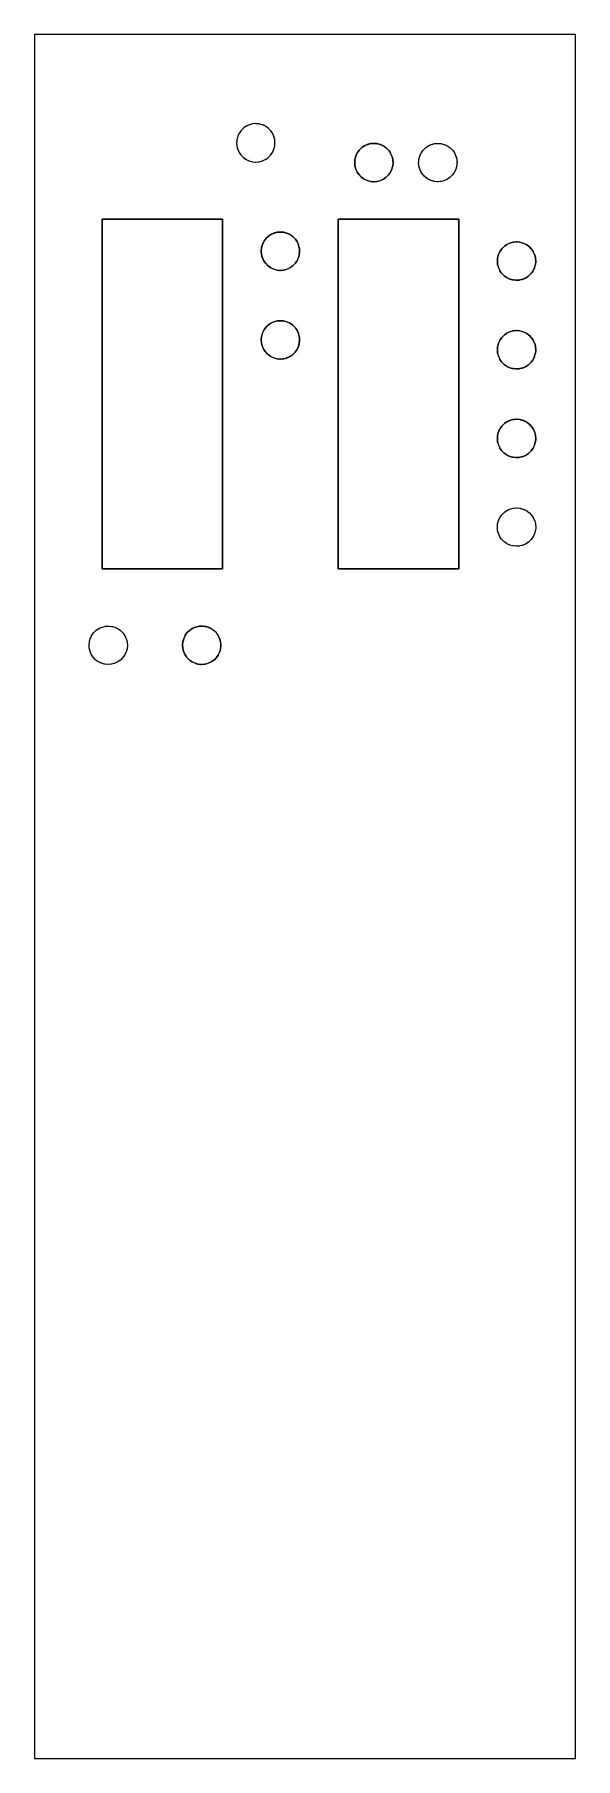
# Model space of a CAD drawing. Extents: x -135 to -25, y 25 to 375.
import ezdxf

# ---------------------------------------------------------------- set-up
doc = ezdxf.new("R2010")
doc.units = 0
doc.header["$MEASUREMENT"] = 0
doc.layers.add('Sketch33', color=7, linetype='Continuous')

msp = doc.modelspace()

# ---------------------------------------------------------------- linework, layer by layer
at = {"layer": 'Sketch33'}
for p, q in [((-107.5, 375, 0.5), (-135, 375, 0.5)), ((-135, 375, 0.5), (-135, 112.5, 0.5)), ((-25, 375, 0.5), (-107.5, 375, 0.5)), ((-25, 287.5, 0.5), (-25, 375, 0.5)), ((-93.84, 353.68, 0.5), (-93.89, 353.08, 0.5)), ((-93.84, 353.68, 0.5), (-93.89, 353.17, 0.5)), ((-93.8, 353.84, 0.5), (-93.84, 353.68, 0.5)), ((-93.82, 353.76, 0.5), (-93.84, 353.68, 0.5)), ((-93.66, 354.33, 0.5), (-93.82, 353.76, 0.5)), ((-93.66, 354.33, 0.5), (-93.8, 353.84, 0.5)), ((-93.59, 354.49, 0.5), (-93.66, 354.33, 0.5)), ((-93.63, 354.41, 0.5), (-93.66, 354.33, 0.5)), ((-93.38, 354.95, 0.5), (-93.63, 354.41, 0.5)), ((-93.38, 354.95, 0.5), (-93.59, 354.49, 0.5)), ((-93.28, 355.09, 0.5), (-93.38, 354.95, 0.5)), ((-93.33, 355.02, 0.5), (-93.38, 354.95, 0.5)), ((-92.99, 355.51, 0.5), (-93.33, 355.02, 0.5)), ((-92.99, 355.51, 0.5), (-93.28, 355.09, 0.5)), ((-92.87, 355.63, 0.5), (-92.99, 355.51, 0.5)), ((-92.93, 355.57, 0.5), (-92.99, 355.51, 0.5)), ((-92.51, 355.99, 0.5), (-92.93, 355.57, 0.5)), ((-92.51, 355.99, 0.5), (-92.87, 355.63, 0.5)), ((-92.37, 356.09, 0.5), (-92.51, 355.99, 0.5)), ((-92.44, 356.04, 0.5), (-92.51, 355.99, 0.5)), ((-91.95, 356.38, 0.5), (-92.44, 356.04, 0.5)), ((-91.95, 356.38, 0.5), (-92.37, 356.09, 0.5)), ((-91.8, 356.45, 0.5), (-91.95, 356.38, 0.5)), ((-91.87, 356.41, 0.5), (-91.95, 356.38, 0.5)), ((-91.33, 356.66, 0.5), (-91.87, 356.41, 0.5)), ((-91.33, 356.66, 0.5), (-91.8, 356.45, 0.5)), ((-91.17, 356.71, 0.5), (-91.33, 356.66, 0.5)), ((-91.25, 356.69, 0.5), (-91.33, 356.66, 0.5)), ((-90.68, 356.84, 0.5), (-91.25, 356.69, 0.5)), ((-90.68, 356.84, 0.5), (-91.17, 356.71, 0.5)), ((-90.51, 356.86, 0.5), (-90.68, 356.84, 0.5)), ((-90.59, 356.85, 0.5), (-90.68, 356.84, 0.5)), ((-90, 356.9, 0.5), (-90.59, 356.85, 0.5)), ((-90, 356.9, 0.5), (-90.51, 356.86, 0.5)), ((-89.83, 356.89, 0.5), (-90, 356.9, 0.5)), ((-89.92, 356.89, 0.5), (-90, 356.9, 0.5)), ((-89.32, 356.84, 0.5), (-89.92, 356.89, 0.5)), ((-89.32, 356.84, 0.5), (-89.83, 356.89, 0.5)), ((-89.16, 356.8, 0.5), (-89.32, 356.84, 0.5)), ((-89.24, 356.82, 0.5), (-89.32, 356.84, 0.5)), ((-88.67, 356.66, 0.5), (-89.24, 356.82, 0.5)), ((-88.67, 356.66, 0.5), (-89.16, 356.8, 0.5)), ((-88.51, 356.59, 0.5), (-88.67, 356.66, 0.5)), ((-88.59, 356.63, 0.5), (-88.67, 356.66, 0.5)), ((-88.05, 356.38, 0.5), (-88.59, 356.63, 0.5)), ((-88.05, 356.38, 0.5), (-88.51, 356.59, 0.5)), ((-87.91, 356.28, 0.5), (-88.05, 356.38, 0.5)), ((-87.98, 356.33, 0.5), (-88.05, 356.38, 0.5)), ((-87.49, 355.99, 0.5), (-87.98, 356.33, 0.5)), ((-87.49, 355.99, 0.5), (-87.91, 356.28, 0.5)), ((-87.37, 355.87, 0.5), (-87.49, 355.99, 0.5)), ((-87.43, 355.93, 0.5), (-87.49, 355.99, 0.5)), ((-87.01, 355.51, 0.5), (-87.43, 355.93, 0.5)), ((-87.01, 355.51, 0.5), (-87.37, 355.87, 0.5)), ((-86.91, 355.37, 0.5), (-87.01, 355.51, 0.5)), ((-86.96, 355.44, 0.5), (-87.01, 355.51, 0.5)), ((-86.62, 354.95, 0.5), (-86.96, 355.44, 0.5)), ((-86.62, 354.95, 0.5), (-86.91, 355.37, 0.5)), ((-86.59, 354.87, 0.5), (-86.62, 354.95, 0.5)), ((-86.55, 354.8, 0.5), (-86.62, 354.95, 0.5)), ((-86.34, 354.33, 0.5), (-86.59, 354.87, 0.5)), ((-86.34, 354.33, 0.5), (-86.55, 354.8, 0.5)), ((-86.31, 354.25, 0.5), (-86.34, 354.33, 0.5)), ((-86.29, 354.17, 0.5), (-86.34, 354.33, 0.5)), ((-86.16, 353.68, 0.5), (-86.31, 354.25, 0.5)), ((-86.16, 353.68, 0.5), (-86.29, 354.17, 0.5)), ((-86.15, 353.59, 0.5), (-86.16, 353.68, 0.5)), ((-86.14, 353.51, 0.5), (-86.16, 353.68, 0.5)), ((-86.1, 353, 0.5), (-86.15, 353.59, 0.5)), ((-86.1, 353, 0.5), (-86.14, 353.51, 0.5)), ((-93.89, 353.17, 0.5), (-93.9, 353, 0.5)), ((-93.89, 353.08, 0.5), (-93.9, 353, 0.5)), ((-93.9, 353, 0.5), (-93.85, 352.41, 0.5)), ((-93.9, 353, 0.5), (-93.86, 352.49, 0.5)), ((-93.86, 352.49, 0.5), (-93.84, 352.32, 0.5)), ((-93.85, 352.41, 0.5), (-93.84, 352.32, 0.5)), ((-93.84, 352.32, 0.5), (-93.69, 351.75, 0.5)), ((-93.84, 352.32, 0.5), (-93.71, 351.83, 0.5)), ((-93.71, 351.83, 0.5), (-93.66, 351.67, 0.5)), ((-93.69, 351.75, 0.5), (-93.66, 351.67, 0.5)), ((-93.66, 351.67, 0.5), (-93.41, 351.13, 0.5)), ((-93.66, 351.67, 0.5), (-93.45, 351.2, 0.5)), ((-93.45, 351.2, 0.5), (-93.38, 351.05, 0.5)), ((-93.41, 351.13, 0.5), (-93.38, 351.05, 0.5)), ((-93.38, 351.05, 0.5), (-93.04, 350.56, 0.5)), ((-93.38, 351.05, 0.5), (-93.09, 350.63, 0.5)), ((-93.09, 350.63, 0.5), (-92.99, 350.49, 0.5)), ((-93.04, 350.56, 0.5), (-92.99, 350.49, 0.5)), ((-92.99, 350.49, 0.5), (-92.57, 350.07, 0.5)), ((-92.99, 350.49, 0.5), (-92.63, 350.13, 0.5)), ((-92.63, 350.13, 0.5), (-92.51, 350.01, 0.5)), ((-92.57, 350.07, 0.5), (-92.51, 350.01, 0.5)), ((-92.51, 350.01, 0.5), (-92.02, 349.67, 0.5)), ((-92.51, 350.01, 0.5), (-92.09, 349.72, 0.5)), ((-87.63, 349.91, 0.5), (-87.49, 350.01, 0.5)), ((-87.56, 349.96, 0.5), (-87.49, 350.01, 0.5)), ((-87.49, 350.01, 0.5), (-87.07, 350.43, 0.5)), ((-87.49, 350.01, 0.5), (-87.13, 350.37, 0.5)), ((-87.13, 350.37, 0.5), (-87.01, 350.49, 0.5)), ((-87.07, 350.43, 0.5), (-87.01, 350.49, 0.5)), ((-87.01, 350.49, 0.5), (-86.67, 350.98, 0.5)), ((-87.01, 350.49, 0.5), (-86.72, 350.91, 0.5)), ((-86.72, 350.91, 0.5), (-86.62, 351.05, 0.5)), ((-86.67, 350.98, 0.5), (-86.62, 351.05, 0.5)), ((-86.62, 351.05, 0.5), (-86.37, 351.59, 0.5)), ((-86.62, 351.05, 0.5), (-86.41, 351.51, 0.5)), ((-86.41, 351.51, 0.5), (-86.34, 351.67, 0.5)), ((-86.37, 351.59, 0.5), (-86.34, 351.67, 0.5)), ((-86.34, 351.67, 0.5), (-86.18, 352.24, 0.5)), ((-86.34, 351.67, 0.5), (-86.2, 352.16, 0.5)), ((-86.2, 352.16, 0.5), (-86.16, 352.32, 0.5)), ((-86.18, 352.24, 0.5), (-86.16, 352.32, 0.5)), ((-86.16, 352.32, 0.5), (-86.11, 352.92, 0.5)), ((-86.16, 352.32, 0.5), (-86.11, 352.83, 0.5)), ((-86.11, 352.92, 0.5), (-86.1, 353, 0.5)), ((-86.11, 352.83, 0.5), (-86.1, 353, 0.5)), ((-69.66, 350.33, 0.5), (-69.82, 349.76, 0.5)), ((-69.8, 349.84, 0.5), (-69.66, 350.33, 0.5)), ((-69.66, 350.33, 0.5), (-69.59, 350.49, 0.5)), ((-69.63, 350.41, 0.5), (-69.66, 350.33, 0.5)), ((-69.38, 350.95, 0.5), (-69.63, 350.41, 0.5)), ((-69.59, 350.49, 0.5), (-69.38, 350.95, 0.5)), ((-69.38, 350.95, 0.5), (-69.28, 351.09, 0.5)), ((-69.33, 351.02, 0.5), (-69.38, 350.95, 0.5)), ((-68.99, 351.51, 0.5), (-69.33, 351.02, 0.5)), ((-69.28, 351.09, 0.5), (-68.99, 351.51, 0.5)), ((-68.99, 351.51, 0.5), (-68.87, 351.63, 0.5)), ((-68.93, 351.57, 0.5), (-68.99, 351.51, 0.5)), ((-68.51, 351.99, 0.5), (-68.93, 351.57, 0.5)), ((-68.87, 351.63, 0.5), (-68.51, 351.99, 0.5)), ((-68.37, 352.09, 0.5), (-68.51, 351.99, 0.5)), ((-68.51, 351.99, 0.5), (-68.44, 352.04, 0.5)), ((-68.44, 352.04, 0.5), (-67.95, 352.38, 0.5)), ((-67.95, 352.38, 0.5), (-68.37, 352.09, 0.5)), ((-67.8, 352.45, 0.5), (-67.95, 352.38, 0.5)), ((-67.95, 352.38, 0.5), (-67.87, 352.41, 0.5)), ((-67.87, 352.41, 0.5), (-67.33, 352.66, 0.5)), ((-67.33, 352.66, 0.5), (-67.8, 352.45, 0.5)), ((-67.17, 352.71, 0.5), (-67.33, 352.66, 0.5)), ((-67.33, 352.66, 0.5), (-67.25, 352.69, 0.5)), ((-67.25, 352.69, 0.5), (-66.68, 352.84, 0.5)), ((-66.68, 352.84, 0.5), (-67.17, 352.71, 0.5)), ((-66.51, 352.86, 0.5), (-66.68, 352.84, 0.5)), ((-66.68, 352.84, 0.5), (-66.59, 352.85, 0.5)), ((-66.59, 352.85, 0.5), (-66, 352.9, 0.5)), ((-66, 352.9, 0.5), (-66.51, 352.86, 0.5)), ((-65.83, 352.89, 0.5), (-66, 352.9, 0.5)), ((-66, 352.9, 0.5), (-65.92, 352.89, 0.5)), ((-65.92, 352.89, 0.5), (-65.32, 352.84, 0.5)), ((-65.32, 352.84, 0.5), (-65.83, 352.89, 0.5)), ((-65.32, 352.84, 0.5), (-65.24, 352.82, 0.5)), ((-65.16, 352.8, 0.5), (-65.32, 352.84, 0.5)), ((-65.24, 352.82, 0.5), (-64.67, 352.66, 0.5)), ((-64.67, 352.66, 0.5), (-65.16, 352.8, 0.5)), ((-64.67, 352.66, 0.5), (-64.59, 352.63, 0.5)), ((-64.51, 352.59, 0.5), (-64.67, 352.66, 0.5)), ((-64.59, 352.63, 0.5), (-64.05, 352.38, 0.5)), ((-64.05, 352.38, 0.5), (-64.51, 352.59, 0.5)), ((-63.91, 352.28, 0.5), (-64.05, 352.38, 0.5)), ((-64.05, 352.38, 0.5), (-63.98, 352.33, 0.5)), ((-63.98, 352.33, 0.5), (-63.49, 351.99, 0.5)), ((-63.49, 351.99, 0.5), (-63.91, 352.28, 0.5)), ((-63.37, 351.87, 0.5), (-63.49, 351.99, 0.5)), ((-63.49, 351.99, 0.5), (-63.43, 351.93, 0.5)), ((-63.43, 351.93, 0.5), (-63.01, 351.51, 0.5)), ((-63.01, 351.51, 0.5), (-63.37, 351.87, 0.5)), ((-62.91, 351.37, 0.5), (-63.01, 351.51, 0.5)), ((-63.01, 351.51, 0.5), (-62.96, 351.44, 0.5)), ((-62.96, 351.44, 0.5), (-62.62, 350.95, 0.5)), ((-62.62, 350.95, 0.5), (-62.91, 351.37, 0.5)), ((-62.62, 350.95, 0.5), (-62.59, 350.87, 0.5)), ((-62.55, 350.8, 0.5), (-62.62, 350.95, 0.5)), ((-62.59, 350.87, 0.5), (-62.34, 350.33, 0.5)), ((-62.34, 350.33, 0.5), (-62.55, 350.8, 0.5)), ((-62.34, 350.33, 0.5), (-62.31, 350.25, 0.5)), ((-62.29, 350.17, 0.5), (-62.34, 350.33, 0.5)), ((-62.31, 350.25, 0.5), (-62.16, 349.68, 0.5)), ((-62.16, 349.68, 0.5), (-62.29, 350.17, 0.5)), ((-56.82, 349.76, 0.5), (-56.66, 350.33, 0.5)), ((-56.8, 349.84, 0.5), (-56.66, 350.33, 0.5)), ((-56.66, 350.33, 0.5), (-56.59, 350.49, 0.5)), ((-56.66, 350.33, 0.5), (-56.63, 350.41, 0.5)), ((-56.63, 350.41, 0.5), (-56.38, 350.95, 0.5)), ((-56.59, 350.49, 0.5), (-56.38, 350.95, 0.5)), ((-56.38, 350.95, 0.5), (-56.28, 351.09, 0.5)), ((-56.38, 350.95, 0.5), (-56.33, 351.02, 0.5)), ((-56.33, 351.02, 0.5), (-55.99, 351.51, 0.5)), ((-56.28, 351.09, 0.5), (-55.99, 351.51, 0.5)), ((-55.99, 351.51, 0.5), (-55.87, 351.63, 0.5)), ((-55.99, 351.51, 0.5), (-55.93, 351.57, 0.5)), ((-55.93, 351.57, 0.5), (-55.51, 351.99, 0.5)), ((-55.87, 351.63, 0.5), (-55.51, 351.99, 0.5)), ((-55.51, 351.99, 0.5), (-55.37, 352.09, 0.5)), ((-55.51, 351.99, 0.5), (-55.44, 352.04, 0.5)), ((-55.44, 352.04, 0.5), (-54.95, 352.38, 0.5)), ((-55.37, 352.09, 0.5), (-54.95, 352.38, 0.5)), ((-54.95, 352.38, 0.5), (-54.8, 352.45, 0.5)), ((-54.95, 352.38, 0.5), (-54.87, 352.41, 0.5)), ((-54.87, 352.41, 0.5), (-54.33, 352.66, 0.5)), ((-54.8, 352.45, 0.5), (-54.33, 352.66, 0.5)), ((-54.33, 352.66, 0.5), (-54.17, 352.71, 0.5)), ((-54.33, 352.66, 0.5), (-54.25, 352.69, 0.5)), ((-54.25, 352.69, 0.5), (-53.68, 352.84, 0.5)), ((-54.17, 352.71, 0.5), (-53.68, 352.84, 0.5)), ((-53.68, 352.84, 0.5), (-53.51, 352.86, 0.5)), ((-53.68, 352.84, 0.5), (-53.59, 352.85, 0.5)), ((-53.59, 352.85, 0.5), (-53, 352.9, 0.5)), ((-53.51, 352.86, 0.5), (-53, 352.9, 0.5)), ((-53, 352.9, 0.5), (-52.83, 352.89, 0.5)), ((-53, 352.9, 0.5), (-52.92, 352.89, 0.5)), ((-52.92, 352.89, 0.5), (-52.32, 352.84, 0.5)), ((-52.83, 352.89, 0.5), (-52.32, 352.84, 0.5)), ((-52.32, 352.84, 0.5), (-52.16, 352.8, 0.5)), ((-52.32, 352.84, 0.5), (-52.24, 352.82, 0.5)), ((-52.24, 352.82, 0.5), (-51.67, 352.66, 0.5)), ((-52.16, 352.8, 0.5), (-51.67, 352.66, 0.5)), ((-51.67, 352.66, 0.5), (-51.51, 352.59, 0.5)), ((-51.67, 352.66, 0.5), (-51.59, 352.63, 0.5)), ((-51.59, 352.63, 0.5), (-51.05, 352.38, 0.5)), ((-51.51, 352.59, 0.5), (-51.05, 352.38, 0.5)), ((-51.05, 352.38, 0.5), (-50.91, 352.28, 0.5)), ((-51.05, 352.38, 0.5), (-50.98, 352.33, 0.5)), ((-50.98, 352.33, 0.5), (-50.49, 351.99, 0.5)), ((-50.91, 352.28, 0.5), (-50.49, 351.99, 0.5)), ((-50.49, 351.99, 0.5), (-50.37, 351.87, 0.5)), ((-50.49, 351.99, 0.5), (-50.43, 351.93, 0.5)), ((-50.43, 351.93, 0.5), (-50.01, 351.51, 0.5)), ((-50.37, 351.87, 0.5), (-50.01, 351.51, 0.5)), ((-50.01, 351.51, 0.5), (-49.91, 351.37, 0.5)), ((-50.01, 351.51, 0.5), (-49.96, 351.44, 0.5)), ((-49.96, 351.44, 0.5), (-49.62, 350.95, 0.5)), ((-49.91, 351.37, 0.5), (-49.62, 350.95, 0.5)), ((-49.62, 350.95, 0.5), (-49.55, 350.8, 0.5)), ((-49.62, 350.95, 0.5), (-49.59, 350.87, 0.5)), ((-49.59, 350.87, 0.5), (-49.34, 350.33, 0.5)), ((-49.55, 350.8, 0.5), (-49.34, 350.33, 0.5)), ((-49.34, 350.33, 0.5), (-49.29, 350.17, 0.5)), ((-49.34, 350.33, 0.5), (-49.31, 350.25, 0.5)), ((-49.31, 350.25, 0.5), (-49.16, 349.68, 0.5)), ((-49.29, 350.17, 0.5), (-49.16, 349.68, 0.5)), ((-92.09, 349.72, 0.5), (-91.95, 349.62, 0.5)), ((-92.02, 349.67, 0.5), (-91.95, 349.62, 0.5)), ((-91.95, 349.62, 0.5), (-91.41, 349.37, 0.5)), ((-91.95, 349.62, 0.5), (-91.49, 349.41, 0.5)), ((-91.49, 349.41, 0.5), (-91.33, 349.34, 0.5)), ((-91.41, 349.37, 0.5), (-91.33, 349.34, 0.5)), ((-91.33, 349.34, 0.5), (-90.76, 349.18, 0.5)), ((-91.33, 349.34, 0.5), (-90.84, 349.2, 0.5)), ((-90.84, 349.2, 0.5), (-90.68, 349.16, 0.5)), ((-90.76, 349.18, 0.5), (-90.68, 349.16, 0.5)), ((-90.68, 349.16, 0.5), (-90.08, 349.11, 0.5)), ((-90.68, 349.16, 0.5), (-90.17, 349.11, 0.5)), ((-90.17, 349.11, 0.5), (-90, 349.1, 0.5)), ((-90.08, 349.11, 0.5), (-90, 349.1, 0.5)), ((-90, 349.1, 0.5), (-89.41, 349.15, 0.5)), ((-90, 349.1, 0.5), (-89.49, 349.14, 0.5)), ((-89.49, 349.14, 0.5), (-89.32, 349.16, 0.5)), ((-89.41, 349.15, 0.5), (-89.32, 349.16, 0.5)), ((-89.32, 349.16, 0.5), (-88.75, 349.31, 0.5)), ((-89.32, 349.16, 0.5), (-88.83, 349.29, 0.5)), ((-88.83, 349.29, 0.5), (-88.67, 349.34, 0.5)), ((-88.75, 349.31, 0.5), (-88.67, 349.34, 0.5)), ((-88.67, 349.34, 0.5), (-88.13, 349.59, 0.5)), ((-88.67, 349.34, 0.5), (-88.2, 349.55, 0.5)), ((-88.2, 349.55, 0.5), (-88.05, 349.62, 0.5)), ((-88.13, 349.59, 0.5), (-88.05, 349.62, 0.5)), ((-88.05, 349.62, 0.5), (-87.56, 349.96, 0.5)), ((-88.05, 349.62, 0.5), (-87.63, 349.91, 0.5)), ((-69.89, 349.17, 0.5), (-69.9, 349, 0.5)), ((-69.9, 349, 0.5), (-69.89, 349.08, 0.5)), ((-69.85, 348.41, 0.5), (-69.9, 349, 0.5)), ((-69.9, 349, 0.5), (-69.86, 348.49, 0.5)), ((-69.89, 349.08, 0.5), (-69.84, 349.68, 0.5)), ((-69.84, 349.68, 0.5), (-69.89, 349.17, 0.5)), ((-69.86, 348.49, 0.5), (-69.84, 348.32, 0.5)), ((-69.84, 348.32, 0.5), (-69.85, 348.41, 0.5)), ((-69.84, 349.68, 0.5), (-69.8, 349.84, 0.5)), ((-69.82, 349.76, 0.5), (-69.84, 349.68, 0.5)), ((-69.69, 347.75, 0.5), (-69.84, 348.32, 0.5)), ((-69.84, 348.32, 0.5), (-69.71, 347.83, 0.5)), ((-69.71, 347.83, 0.5), (-69.66, 347.67, 0.5)), ((-69.66, 347.67, 0.5), (-69.69, 347.75, 0.5)), ((-69.66, 347.67, 0.5), (-69.45, 347.2, 0.5)), ((-69.41, 347.13, 0.5), (-69.66, 347.67, 0.5)), ((-69.45, 347.2, 0.5), (-69.38, 347.05, 0.5)), ((-69.38, 347.05, 0.5), (-69.41, 347.13, 0.5)), ((-69.38, 347.05, 0.5), (-69.09, 346.63, 0.5)), ((-69.04, 346.56, 0.5), (-69.38, 347.05, 0.5)), ((-69.09, 346.63, 0.5), (-68.99, 346.49, 0.5)), ((-68.99, 346.49, 0.5), (-69.04, 346.56, 0.5)), ((-62.67, 346.98, 0.5), (-63.01, 346.49, 0.5)), ((-63.01, 346.49, 0.5), (-62.72, 346.91, 0.5)), ((-62.72, 346.91, 0.5), (-62.62, 347.05, 0.5)), ((-62.62, 347.05, 0.5), (-62.67, 346.98, 0.5)), ((-62.37, 347.59, 0.5), (-62.62, 347.05, 0.5)), ((-62.62, 347.05, 0.5), (-62.41, 347.51, 0.5)), ((-62.41, 347.51, 0.5), (-62.34, 347.67, 0.5)), ((-62.34, 347.67, 0.5), (-62.37, 347.59, 0.5)), ((-62.18, 348.24, 0.5), (-62.34, 347.67, 0.5)), ((-62.34, 347.67, 0.5), (-62.2, 348.16, 0.5)), ((-62.2, 348.16, 0.5), (-62.16, 348.32, 0.5)), ((-62.16, 348.32, 0.5), (-62.18, 348.24, 0.5)), ((-62.14, 349.51, 0.5), (-62.16, 349.68, 0.5)), ((-62.16, 349.68, 0.5), (-62.15, 349.59, 0.5)), ((-62.11, 348.92, 0.5), (-62.16, 348.32, 0.5)), ((-62.16, 348.32, 0.5), (-62.11, 348.83, 0.5)), ((-62.15, 349.59, 0.5), (-62.1, 349, 0.5)), ((-62.1, 349, 0.5), (-62.14, 349.51, 0.5)), ((-62.11, 348.83, 0.5), (-62.1, 349, 0.5)), ((-62.1, 349, 0.5), (-62.11, 348.92, 0.5)), ((-56.9, 349, 0.5), (-56.89, 349.17, 0.5)), ((-56.9, 349, 0.5), (-56.89, 349.08, 0.5)), ((-56.86, 348.49, 0.5), (-56.9, 349, 0.5)), ((-56.85, 348.41, 0.5), (-56.9, 349, 0.5)), ((-56.89, 349.17, 0.5), (-56.84, 349.68, 0.5)), ((-56.89, 349.08, 0.5), (-56.84, 349.68, 0.5)), ((-56.84, 348.32, 0.5), (-56.86, 348.49, 0.5)), ((-56.84, 348.32, 0.5), (-56.85, 348.41, 0.5)), ((-56.84, 349.68, 0.5), (-56.8, 349.84, 0.5)), ((-56.84, 349.68, 0.5), (-56.82, 349.76, 0.5)), ((-56.71, 347.83, 0.5), (-56.84, 348.32, 0.5)), ((-56.69, 347.75, 0.5), (-56.84, 348.32, 0.5)), ((-56.66, 347.67, 0.5), (-56.71, 347.83, 0.5)), ((-56.66, 347.67, 0.5), (-56.69, 347.75, 0.5)), ((-56.45, 347.2, 0.5), (-56.66, 347.67, 0.5)), ((-56.41, 347.13, 0.5), (-56.66, 347.67, 0.5)), ((-56.38, 347.05, 0.5), (-56.45, 347.2, 0.5)), ((-56.38, 347.05, 0.5), (-56.41, 347.13, 0.5)), ((-56.09, 346.63, 0.5), (-56.38, 347.05, 0.5)), ((-56.04, 346.56, 0.5), (-56.38, 347.05, 0.5)), ((-55.99, 346.49, 0.5), (-56.09, 346.63, 0.5)), ((-55.99, 346.49, 0.5), (-56.04, 346.56, 0.5)), ((-49.67, 346.98, 0.5), (-50.01, 346.49, 0.5)), ((-49.72, 346.91, 0.5), (-50.01, 346.49, 0.5)), ((-49.62, 347.05, 0.5), (-49.72, 346.91, 0.5)), ((-49.62, 347.05, 0.5), (-49.67, 346.98, 0.5)), ((-49.37, 347.59, 0.5), (-49.62, 347.05, 0.5)), ((-49.41, 347.51, 0.5), (-49.62, 347.05, 0.5)), ((-49.34, 347.67, 0.5), (-49.41, 347.51, 0.5)), ((-49.34, 347.67, 0.5), (-49.37, 347.59, 0.5)), ((-49.18, 348.24, 0.5), (-49.34, 347.67, 0.5)), ((-49.2, 348.16, 0.5), (-49.34, 347.67, 0.5)), ((-49.16, 348.32, 0.5), (-49.2, 348.16, 0.5)), ((-49.16, 348.32, 0.5), (-49.18, 348.24, 0.5)), ((-49.16, 349.68, 0.5), (-49.14, 349.51, 0.5)), ((-49.16, 349.68, 0.5), (-49.15, 349.59, 0.5)), ((-49.11, 348.92, 0.5), (-49.16, 348.32, 0.5)), ((-49.11, 348.83, 0.5), (-49.16, 348.32, 0.5)), ((-49.15, 349.59, 0.5), (-49.1, 349, 0.5)), ((-49.14, 349.51, 0.5), (-49.1, 349, 0.5)), ((-49.1, 349, 0.5), (-49.11, 348.83, 0.5)), ((-49.1, 349, 0.5), (-49.11, 348.92, 0.5)), ((-68.57, 346.07, 0.5), (-68.99, 346.49, 0.5)), ((-68.99, 346.49, 0.5), (-68.63, 346.13, 0.5)), ((-68.63, 346.13, 0.5), (-68.51, 346.01, 0.5)), ((-68.51, 346.01, 0.5), (-68.57, 346.07, 0.5)), ((-68.02, 345.67, 0.5), (-68.51, 346.01, 0.5)), ((-68.51, 346.01, 0.5), (-68.09, 345.72, 0.5)), ((-68.09, 345.72, 0.5), (-67.95, 345.62, 0.5)), ((-67.95, 345.62, 0.5), (-68.02, 345.67, 0.5)), ((-67.95, 345.62, 0.5), (-67.49, 345.41, 0.5)), ((-67.41, 345.37, 0.5), (-67.95, 345.62, 0.5)), ((-67.49, 345.41, 0.5), (-67.33, 345.34, 0.5)), ((-67.33, 345.34, 0.5), (-67.41, 345.37, 0.5)), ((-67.33, 345.34, 0.5), (-66.84, 345.2, 0.5)), ((-66.76, 345.18, 0.5), (-67.33, 345.34, 0.5)), ((-66.84, 345.2, 0.5), (-66.68, 345.16, 0.5)), ((-66.68, 345.16, 0.5), (-66.76, 345.18, 0.5)), ((-66.68, 345.16, 0.5), (-66.17, 345.11, 0.5)), ((-66.08, 345.11, 0.5), (-66.68, 345.16, 0.5)), ((-66.17, 345.11, 0.5), (-66, 345.1, 0.5)), ((-66, 345.1, 0.5), (-66.08, 345.11, 0.5)), ((-65.41, 345.15, 0.5), (-66, 345.1, 0.5)), ((-66, 345.1, 0.5), (-65.49, 345.14, 0.5)), ((-65.49, 345.14, 0.5), (-65.32, 345.16, 0.5)), ((-65.32, 345.16, 0.5), (-65.41, 345.15, 0.5)), ((-64.75, 345.31, 0.5), (-65.32, 345.16, 0.5)), ((-65.32, 345.16, 0.5), (-64.83, 345.29, 0.5)), ((-64.83, 345.29, 0.5), (-64.67, 345.34, 0.5)), ((-64.67, 345.34, 0.5), (-64.75, 345.31, 0.5)), ((-64.13, 345.59, 0.5), (-64.67, 345.34, 0.5)), ((-64.67, 345.34, 0.5), (-64.2, 345.55, 0.5)), ((-64.2, 345.55, 0.5), (-64.05, 345.62, 0.5)), ((-64.05, 345.62, 0.5), (-64.13, 345.59, 0.5)), ((-63.56, 345.96, 0.5), (-64.05, 345.62, 0.5)), ((-64.05, 345.62, 0.5), (-63.63, 345.91, 0.5)), ((-63.63, 345.91, 0.5), (-63.49, 346.01, 0.5)), ((-63.49, 346.01, 0.5), (-63.56, 345.96, 0.5)), ((-63.07, 346.43, 0.5), (-63.49, 346.01, 0.5)), ((-63.49, 346.01, 0.5), (-63.13, 346.37, 0.5)), ((-63.13, 346.37, 0.5), (-63.01, 346.49, 0.5)), ((-63.01, 346.49, 0.5), (-63.07, 346.43, 0.5)), ((-55.63, 346.13, 0.5), (-55.99, 346.49, 0.5)), ((-55.57, 346.07, 0.5), (-55.99, 346.49, 0.5)), ((-55.51, 346.01, 0.5), (-55.63, 346.13, 0.5)), ((-55.51, 346.01, 0.5), (-55.57, 346.07, 0.5)), ((-55.09, 345.72, 0.5), (-55.51, 346.01, 0.5)), ((-55.02, 345.67, 0.5), (-55.51, 346.01, 0.5)), ((-54.95, 345.62, 0.5), (-55.09, 345.72, 0.5)), ((-54.95, 345.62, 0.5), (-55.02, 345.67, 0.5)), ((-54.49, 345.41, 0.5), (-54.95, 345.62, 0.5)), ((-54.41, 345.37, 0.5), (-54.95, 345.62, 0.5)), ((-54.33, 345.34, 0.5), (-54.49, 345.41, 0.5)), ((-54.33, 345.34, 0.5), (-54.41, 345.37, 0.5)), ((-53.84, 345.2, 0.5), (-54.33, 345.34, 0.5)), ((-53.76, 345.18, 0.5), (-54.33, 345.34, 0.5)), ((-53.68, 345.16, 0.5), (-53.84, 345.2, 0.5)), ((-53.68, 345.16, 0.5), (-53.76, 345.18, 0.5)), ((-53.17, 345.11, 0.5), (-53.68, 345.16, 0.5)), ((-53.08, 345.11, 0.5), (-53.68, 345.16, 0.5)), ((-53, 345.1, 0.5), (-53.17, 345.11, 0.5)), ((-53, 345.1, 0.5), (-53.08, 345.11, 0.5)), ((-52.41, 345.15, 0.5), (-53, 345.1, 0.5)), ((-52.49, 345.14, 0.5), (-53, 345.1, 0.5)), ((-52.32, 345.16, 0.5), (-52.49, 345.14, 0.5)), ((-52.32, 345.16, 0.5), (-52.41, 345.15, 0.5)), ((-51.75, 345.31, 0.5), (-52.32, 345.16, 0.5)), ((-51.83, 345.29, 0.5), (-52.32, 345.16, 0.5)), ((-51.67, 345.34, 0.5), (-51.83, 345.29, 0.5)), ((-51.67, 345.34, 0.5), (-51.75, 345.31, 0.5)), ((-51.13, 345.59, 0.5), (-51.67, 345.34, 0.5)), ((-51.2, 345.55, 0.5), (-51.67, 345.34, 0.5)), ((-51.05, 345.62, 0.5), (-51.2, 345.55, 0.5)), ((-51.05, 345.62, 0.5), (-51.13, 345.59, 0.5)), ((-50.56, 345.96, 0.5), (-51.05, 345.62, 0.5)), ((-50.63, 345.91, 0.5), (-51.05, 345.62, 0.5)), ((-50.49, 346.01, 0.5), (-50.63, 345.91, 0.5)), ((-50.49, 346.01, 0.5), (-50.56, 345.96, 0.5)), ((-50.07, 346.43, 0.5), (-50.49, 346.01, 0.5)), ((-50.13, 346.37, 0.5), (-50.49, 346.01, 0.5)), ((-50.01, 346.49, 0.5), (-50.13, 346.37, 0.5)), ((-50.01, 346.49, 0.5), (-50.07, 346.43, 0.5)), ((-112.89, 337.5, 0.5), (-121.25, 337.5, 0.5)), ((-121.25, 337.5, 0.5), (-121.25, 290.72, 0.5)), ((-121.25, 319.75, 0.5), (-121.25, 337.5, 0.5)), ((-121.25, 337.5, 0.5), (-102.88, 337.5, 0.5)), ((-96.75, 337.5, 0.5), (-112.89, 337.5, 0.5)), ((-102.88, 337.5, 0.5), (-96.75, 337.5, 0.5)), ((-96.75, 313.28, 0.5), (-96.75, 337.5, 0.5)), ((-96.75, 337.5, 0.5), (-96.75, 284.25, 0.5)), ((-64.89, 337.5, 0.5), (-73.25, 337.5, 0.5)), ((-73.25, 337.5, 0.5), (-73.25, 290.72, 0.5)), ((-73.25, 319.75, 0.5), (-73.25, 337.5, 0.5)), ((-73.25, 337.5, 0.5), (-54.87, 337.5, 0.5)), ((-48.75, 337.5, 0.5), (-64.89, 337.5, 0.5)), ((-54.87, 337.5, 0.5), (-48.75, 337.5, 0.5)), ((-48.75, 313.28, 0.5), (-48.75, 337.5, 0.5)), ((-48.75, 337.5, 0.5), (-48.75, 284.25, 0.5)), ((-88.63, 332.41, 0.5), (-88.38, 332.95, 0.5)), ((-88.38, 332.95, 0.5), (-88.59, 332.49, 0.5)), ((-88.28, 333.09, 0.5), (-88.38, 332.95, 0.5)), ((-88.38, 332.95, 0.5), (-88.33, 333.02, 0.5)), ((-88.33, 333.02, 0.5), (-87.99, 333.51, 0.5)), ((-87.99, 333.51, 0.5), (-88.28, 333.09, 0.5)), ((-87.87, 333.63, 0.5), (-87.99, 333.51, 0.5)), ((-87.99, 333.51, 0.5), (-87.93, 333.57, 0.5)), ((-87.93, 333.57, 0.5), (-87.51, 333.99, 0.5)), ((-87.51, 333.99, 0.5), (-87.87, 333.63, 0.5)), ((-87.37, 334.09, 0.5), (-87.51, 333.99, 0.5)), ((-87.51, 333.99, 0.5), (-87.44, 334.04, 0.5)), ((-87.44, 334.04, 0.5), (-86.95, 334.38, 0.5)), ((-86.95, 334.38, 0.5), (-87.37, 334.09, 0.5)), ((-86.8, 334.45, 0.5), (-86.95, 334.38, 0.5)), ((-86.95, 334.38, 0.5), (-86.87, 334.41, 0.5)), ((-86.87, 334.41, 0.5), (-86.33, 334.66, 0.5)), ((-86.33, 334.66, 0.5), (-86.8, 334.45, 0.5)), ((-86.17, 334.71, 0.5), (-86.33, 334.66, 0.5)), ((-86.33, 334.66, 0.5), (-86.25, 334.69, 0.5)), ((-86.25, 334.69, 0.5), (-85.68, 334.84, 0.5)), ((-85.68, 334.84, 0.5), (-86.17, 334.71, 0.5)), ((-85.51, 334.86, 0.5), (-85.68, 334.84, 0.5)), ((-85.68, 334.84, 0.5), (-85.59, 334.85, 0.5)), ((-85.59, 334.85, 0.5), (-85, 334.9, 0.5)), ((-85, 334.9, 0.5), (-85.51, 334.86, 0.5)), ((-85, 334.9, 0.5), (-84.92, 334.89, 0.5)), ((-84.83, 334.89, 0.5), (-85, 334.9, 0.5)), ((-84.92, 334.89, 0.5), (-84.32, 334.84, 0.5)), ((-84.32, 334.84, 0.5), (-84.83, 334.89, 0.5)), ((-84.32, 334.84, 0.5), (-84.24, 334.82, 0.5)), ((-84.16, 334.8, 0.5), (-84.32, 334.84, 0.5)), ((-84.24, 334.82, 0.5), (-83.67, 334.66, 0.5)), ((-83.67, 334.66, 0.5), (-84.16, 334.8, 0.5)), ((-83.67, 334.66, 0.5), (-83.59, 334.63, 0.5)), ((-83.51, 334.59, 0.5), (-83.67, 334.66, 0.5)), ((-83.59, 334.63, 0.5), (-83.05, 334.38, 0.5)), ((-83.05, 334.38, 0.5), (-83.51, 334.59, 0.5)), ((-83.05, 334.38, 0.5), (-82.98, 334.33, 0.5)), ((-82.91, 334.28, 0.5), (-83.05, 334.38, 0.5)), ((-82.98, 334.33, 0.5), (-82.49, 333.99, 0.5)), ((-82.49, 333.99, 0.5), (-82.91, 334.28, 0.5)), ((-82.49, 333.99, 0.5), (-82.43, 333.93, 0.5)), ((-82.37, 333.87, 0.5), (-82.49, 333.99, 0.5)), ((-82.43, 333.93, 0.5), (-82.01, 333.51, 0.5)), ((-82.01, 333.51, 0.5), (-82.37, 333.87, 0.5)), ((-82.01, 333.51, 0.5), (-81.96, 333.44, 0.5)), ((-81.91, 333.37, 0.5), (-82.01, 333.51, 0.5)), ((-81.96, 333.44, 0.5), (-81.62, 332.95, 0.5)), ((-81.62, 332.95, 0.5), (-81.91, 333.37, 0.5)), ((-81.62, 332.95, 0.5), (-81.59, 332.87, 0.5)), ((-81.55, 332.8, 0.5), (-81.62, 332.95, 0.5)), ((-81.59, 332.87, 0.5), (-81.34, 332.33, 0.5)), ((-81.34, 332.33, 0.5), (-81.55, 332.8, 0.5)), ((-38.87, 332.41, 0.5), (-38.33, 332.66, 0.5)), ((-38.33, 332.66, 0.5), (-38.8, 332.45, 0.5)), ((-38.17, 332.71, 0.5), (-38.33, 332.66, 0.5)), ((-38.33, 332.66, 0.5), (-38.25, 332.69, 0.5)), ((-38.25, 332.69, 0.5), (-37.68, 332.84, 0.5)), ((-37.68, 332.84, 0.5), (-38.17, 332.71, 0.5)), ((-37.51, 332.86, 0.5), (-37.68, 332.84, 0.5)), ((-37.68, 332.84, 0.5), (-37.59, 332.85, 0.5)), ((-37.59, 332.85, 0.5), (-37, 332.9, 0.5)), ((-37, 332.9, 0.5), (-37.51, 332.86, 0.5)), ((-37, 332.9, 0.5), (-36.92, 332.89, 0.5)), ((-36.83, 332.89, 0.5), (-37, 332.9, 0.5)), ((-36.92, 332.89, 0.5), (-36.32, 332.84, 0.5)), ((-36.32, 332.84, 0.5), (-36.83, 332.89, 0.5)), ((-36.32, 332.84, 0.5), (-36.24, 332.82, 0.5)), ((-36.16, 332.8, 0.5), (-36.32, 332.84, 0.5)), ((-36.24, 332.82, 0.5), (-35.67, 332.66, 0.5)), ((-35.67, 332.66, 0.5), (-36.16, 332.8, 0.5)), ((-35.67, 332.66, 0.5), (-35.59, 332.63, 0.5)), ((-35.51, 332.59, 0.5), (-35.67, 332.66, 0.5)), ((-35.59, 332.63, 0.5), (-35.05, 332.38, 0.5)), ((-35.05, 332.38, 0.5), (-35.51, 332.59, 0.5)), ((-88.89, 331.17, 0.5), (-88.9, 331, 0.5)), ((-88.9, 331, 0.5), (-88.89, 331.08, 0.5)), ((-88.85, 330.41, 0.5), (-88.9, 331, 0.5)), ((-88.9, 331, 0.5), (-88.86, 330.49, 0.5)), ((-88.89, 331.08, 0.5), (-88.84, 331.68, 0.5)), ((-88.84, 331.68, 0.5), (-88.89, 331.17, 0.5)), ((-88.86, 330.49, 0.5), (-88.84, 330.32, 0.5)), ((-88.84, 330.32, 0.5), (-88.85, 330.41, 0.5)), ((-88.8, 331.84, 0.5), (-88.84, 331.68, 0.5)), ((-88.84, 331.68, 0.5), (-88.82, 331.76, 0.5)), ((-88.69, 329.75, 0.5), (-88.84, 330.32, 0.5)), ((-88.84, 330.32, 0.5), (-88.71, 329.83, 0.5)), ((-88.82, 331.76, 0.5), (-88.66, 332.33, 0.5)), ((-88.66, 332.33, 0.5), (-88.8, 331.84, 0.5)), ((-88.71, 329.83, 0.5), (-88.66, 329.67, 0.5)), ((-88.66, 329.67, 0.5), (-88.69, 329.75, 0.5)), ((-88.59, 332.49, 0.5), (-88.66, 332.33, 0.5)), ((-88.66, 332.33, 0.5), (-88.63, 332.41, 0.5)), ((-88.41, 329.13, 0.5), (-88.66, 329.67, 0.5)), ((-88.66, 329.67, 0.5), (-88.45, 329.2, 0.5)), ((-88.45, 329.2, 0.5), (-88.38, 329.05, 0.5)), ((-88.38, 329.05, 0.5), (-88.41, 329.13, 0.5)), ((-88.04, 328.56, 0.5), (-88.38, 329.05, 0.5)), ((-88.38, 329.05, 0.5), (-88.09, 328.63, 0.5)), ((-81.72, 328.91, 0.5), (-81.62, 329.05, 0.5)), ((-81.62, 329.05, 0.5), (-81.67, 328.98, 0.5)), ((-81.37, 329.59, 0.5), (-81.62, 329.05, 0.5)), ((-81.62, 329.05, 0.5), (-81.41, 329.51, 0.5)), ((-81.41, 329.51, 0.5), (-81.34, 329.67, 0.5)), ((-81.34, 329.67, 0.5), (-81.37, 329.59, 0.5)), ((-81.34, 332.33, 0.5), (-81.31, 332.25, 0.5)), ((-81.29, 332.17, 0.5), (-81.34, 332.33, 0.5)), ((-81.18, 330.24, 0.5), (-81.34, 329.67, 0.5)), ((-81.34, 329.67, 0.5), (-81.2, 330.16, 0.5)), ((-81.31, 332.25, 0.5), (-81.16, 331.68, 0.5)), ((-81.16, 331.68, 0.5), (-81.29, 332.17, 0.5)), ((-81.2, 330.16, 0.5), (-81.16, 330.32, 0.5)), ((-81.16, 330.32, 0.5), (-81.18, 330.24, 0.5)), ((-81.16, 331.68, 0.5), (-81.15, 331.59, 0.5)), ((-81.14, 331.51, 0.5), (-81.16, 331.68, 0.5)), ((-81.11, 330.92, 0.5), (-81.16, 330.32, 0.5)), ((-81.16, 330.32, 0.5), (-81.11, 330.83, 0.5)), ((-81.15, 331.59, 0.5), (-81.1, 331, 0.5)), ((-81.1, 331, 0.5), (-81.14, 331.51, 0.5)), ((-81.1, 331, 0.5), (-81.11, 330.92, 0.5)), ((-81.11, 330.83, 0.5), (-81.1, 331, 0.5)), ((-40.89, 329.17, 0.5), (-40.9, 329, 0.5)), ((-40.9, 329, 0.5), (-40.89, 329.08, 0.5)), ((-40.85, 328.41, 0.5), (-40.9, 329, 0.5)), ((-40.9, 329, 0.5), (-40.86, 328.49, 0.5)), ((-40.89, 329.08, 0.5), (-40.84, 329.68, 0.5)), ((-40.84, 329.68, 0.5), (-40.89, 329.17, 0.5)), ((-40.8, 329.84, 0.5), (-40.84, 329.68, 0.5)), ((-40.84, 329.68, 0.5), (-40.82, 329.76, 0.5)), ((-40.82, 329.76, 0.5), (-40.66, 330.33, 0.5)), ((-40.66, 330.33, 0.5), (-40.8, 329.84, 0.5)), ((-40.59, 330.49, 0.5), (-40.66, 330.33, 0.5)), ((-40.66, 330.33, 0.5), (-40.63, 330.41, 0.5)), ((-40.63, 330.41, 0.5), (-40.38, 330.95, 0.5)), ((-40.38, 330.95, 0.5), (-40.59, 330.49, 0.5)), ((-40.28, 331.09, 0.5), (-40.38, 330.95, 0.5)), ((-40.38, 330.95, 0.5), (-40.33, 331.02, 0.5)), ((-40.33, 331.02, 0.5), (-39.99, 331.51, 0.5)), ((-39.99, 331.51, 0.5), (-40.28, 331.09, 0.5)), ((-39.87, 331.63, 0.5), (-39.99, 331.51, 0.5)), ((-39.99, 331.51, 0.5), (-39.93, 331.57, 0.5)), ((-39.93, 331.57, 0.5), (-39.51, 331.99, 0.5)), ((-39.51, 331.99, 0.5), (-39.87, 331.63, 0.5)), ((-39.37, 332.09, 0.5), (-39.51, 331.99, 0.5)), ((-39.51, 331.99, 0.5), (-39.44, 332.04, 0.5)), ((-39.44, 332.04, 0.5), (-38.95, 332.38, 0.5)), ((-38.95, 332.38, 0.5), (-39.37, 332.09, 0.5)), ((-38.8, 332.45, 0.5), (-38.95, 332.38, 0.5)), ((-38.95, 332.38, 0.5), (-38.87, 332.41, 0.5)), ((-35.05, 332.38, 0.5), (-34.98, 332.33, 0.5)), ((-34.91, 332.28, 0.5), (-35.05, 332.38, 0.5)), ((-34.98, 332.33, 0.5), (-34.49, 331.99, 0.5)), ((-34.49, 331.99, 0.5), (-34.91, 332.28, 0.5)), ((-34.49, 331.99, 0.5), (-34.43, 331.93, 0.5)), ((-34.37, 331.87, 0.5), (-34.49, 331.99, 0.5)), ((-34.43, 331.93, 0.5), (-34.01, 331.51, 0.5)), ((-34.01, 331.51, 0.5), (-34.37, 331.87, 0.5)), ((-34.01, 331.51, 0.5), (-33.96, 331.44, 0.5)), ((-33.91, 331.37, 0.5), (-34.01, 331.51, 0.5)), ((-33.96, 331.44, 0.5), (-33.62, 330.95, 0.5)), ((-33.62, 330.95, 0.5), (-33.91, 331.37, 0.5)), ((-33.62, 330.95, 0.5), (-33.59, 330.87, 0.5)), ((-33.55, 330.8, 0.5), (-33.62, 330.95, 0.5)), ((-33.59, 330.87, 0.5), (-33.34, 330.33, 0.5)), ((-33.34, 330.33, 0.5), (-33.55, 330.8, 0.5)), ((-33.34, 330.33, 0.5), (-33.31, 330.25, 0.5)), ((-33.29, 330.17, 0.5), (-33.34, 330.33, 0.5)), ((-33.31, 330.25, 0.5), (-33.16, 329.68, 0.5)), ((-33.16, 329.68, 0.5), (-33.29, 330.17, 0.5)), ((-33.16, 329.68, 0.5), (-33.15, 329.59, 0.5)), ((-33.14, 329.51, 0.5), (-33.16, 329.68, 0.5)), ((-33.15, 329.59, 0.5), (-33.1, 329, 0.5)), ((-33.1, 329, 0.5), (-33.14, 329.51, 0.5)), ((-33.1, 329, 0.5), (-33.11, 328.92, 0.5)), ((-33.11, 328.83, 0.5), (-33.1, 329, 0.5)), ((-88.09, 328.63, 0.5), (-87.99, 328.49, 0.5)), ((-87.99, 328.49, 0.5), (-88.04, 328.56, 0.5)), ((-87.57, 328.07, 0.5), (-87.99, 328.49, 0.5)), ((-87.99, 328.49, 0.5), (-87.63, 328.13, 0.5)), ((-87.63, 328.13, 0.5), (-87.51, 328.01, 0.5)), ((-87.51, 328.01, 0.5), (-87.57, 328.07, 0.5)), ((-87.02, 327.67, 0.5), (-87.51, 328.01, 0.5)), ((-87.51, 328.01, 0.5), (-87.09, 327.72, 0.5)), ((-87.09, 327.72, 0.5), (-86.95, 327.62, 0.5)), ((-86.95, 327.62, 0.5), (-87.02, 327.67, 0.5)), ((-86.41, 327.37, 0.5), (-86.95, 327.62, 0.5)), ((-86.95, 327.62, 0.5), (-86.49, 327.41, 0.5)), ((-86.49, 327.41, 0.5), (-86.33, 327.34, 0.5)), ((-86.33, 327.34, 0.5), (-86.41, 327.37, 0.5)), ((-85.76, 327.18, 0.5), (-86.33, 327.34, 0.5)), ((-86.33, 327.34, 0.5), (-85.84, 327.2, 0.5)), ((-85.84, 327.2, 0.5), (-85.68, 327.16, 0.5)), ((-85.68, 327.16, 0.5), (-85.76, 327.18, 0.5)), ((-85.08, 327.11, 0.5), (-85.68, 327.16, 0.5)), ((-85.68, 327.16, 0.5), (-85.17, 327.11, 0.5)), ((-85.17, 327.11, 0.5), (-85, 327.1, 0.5)), ((-85, 327.1, 0.5), (-85.08, 327.11, 0.5)), ((-84.41, 327.15, 0.5), (-85, 327.1, 0.5)), ((-85, 327.1, 0.5), (-84.49, 327.14, 0.5)), ((-84.49, 327.14, 0.5), (-84.32, 327.16, 0.5)), ((-84.32, 327.16, 0.5), (-84.41, 327.15, 0.5)), ((-83.75, 327.31, 0.5), (-84.32, 327.16, 0.5)), ((-84.32, 327.16, 0.5), (-83.83, 327.29, 0.5)), ((-83.83, 327.29, 0.5), (-83.67, 327.34, 0.5)), ((-83.67, 327.34, 0.5), (-83.75, 327.31, 0.5)), ((-83.13, 327.59, 0.5), (-83.67, 327.34, 0.5)), ((-83.67, 327.34, 0.5), (-83.2, 327.55, 0.5)), ((-83.2, 327.55, 0.5), (-83.05, 327.62, 0.5)), ((-83.05, 327.62, 0.5), (-83.13, 327.59, 0.5)), ((-82.56, 327.96, 0.5), (-83.05, 327.62, 0.5)), ((-83.05, 327.62, 0.5), (-82.63, 327.91, 0.5)), ((-82.63, 327.91, 0.5), (-82.49, 328.01, 0.5)), ((-82.49, 328.01, 0.5), (-82.56, 327.96, 0.5)), ((-82.07, 328.43, 0.5), (-82.49, 328.01, 0.5)), ((-82.49, 328.01, 0.5), (-82.13, 328.37, 0.5)), ((-82.13, 328.37, 0.5), (-82.01, 328.49, 0.5)), ((-82.01, 328.49, 0.5), (-82.07, 328.43, 0.5)), ((-81.67, 328.98, 0.5), (-82.01, 328.49, 0.5)), ((-82.01, 328.49, 0.5), (-81.72, 328.91, 0.5)), ((-40.86, 328.49, 0.5), (-40.84, 328.32, 0.5)), ((-40.84, 328.32, 0.5), (-40.85, 328.41, 0.5)), ((-40.69, 327.75, 0.5), (-40.84, 328.32, 0.5)), ((-40.84, 328.32, 0.5), (-40.71, 327.83, 0.5)), ((-40.71, 327.83, 0.5), (-40.66, 327.67, 0.5)), ((-40.66, 327.67, 0.5), (-40.69, 327.75, 0.5)), ((-40.41, 327.13, 0.5), (-40.66, 327.67, 0.5)), ((-40.66, 327.67, 0.5), (-40.45, 327.2, 0.5)), ((-40.45, 327.2, 0.5), (-40.38, 327.05, 0.5)), ((-40.38, 327.05, 0.5), (-40.41, 327.13, 0.5)), ((-40.04, 326.56, 0.5), (-40.38, 327.05, 0.5)), ((-40.38, 327.05, 0.5), (-40.09, 326.63, 0.5)), ((-40.09, 326.63, 0.5), (-39.99, 326.49, 0.5)), ((-39.99, 326.49, 0.5), (-40.04, 326.56, 0.5)), ((-39.57, 326.07, 0.5), (-39.99, 326.49, 0.5)), ((-39.99, 326.49, 0.5), (-39.63, 326.13, 0.5)), ((-39.63, 326.13, 0.5), (-39.51, 326.01, 0.5)), ((-39.51, 326.01, 0.5), (-39.57, 326.07, 0.5)), ((-39.02, 325.67, 0.5), (-39.51, 326.01, 0.5)), ((-39.51, 326.01, 0.5), (-39.09, 325.72, 0.5)), ((-39.09, 325.72, 0.5), (-38.95, 325.62, 0.5)), ((-38.95, 325.62, 0.5), (-39.02, 325.67, 0.5)), ((-38.41, 325.37, 0.5), (-38.95, 325.62, 0.5)), ((-38.95, 325.62, 0.5), (-38.49, 325.41, 0.5)), ((-35.13, 325.59, 0.5), (-35.67, 325.34, 0.5)), ((-35.67, 325.34, 0.5), (-35.2, 325.55, 0.5)), ((-35.2, 325.55, 0.5), (-35.05, 325.62, 0.5)), ((-35.05, 325.62, 0.5), (-35.13, 325.59, 0.5)), ((-34.56, 325.96, 0.5), (-35.05, 325.62, 0.5)), ((-35.05, 325.62, 0.5), (-34.63, 325.91, 0.5)), ((-34.63, 325.91, 0.5), (-34.49, 326.01, 0.5)), ((-34.49, 326.01, 0.5), (-34.56, 325.96, 0.5)), ((-34.07, 326.43, 0.5), (-34.49, 326.01, 0.5)), ((-34.49, 326.01, 0.5), (-34.13, 326.37, 0.5)), ((-34.13, 326.37, 0.5), (-34.01, 326.49, 0.5)), ((-34.01, 326.49, 0.5), (-34.07, 326.43, 0.5)), ((-33.67, 326.98, 0.5), (-34.01, 326.49, 0.5)), ((-34.01, 326.49, 0.5), (-33.72, 326.91, 0.5)), ((-33.72, 326.91, 0.5), (-33.62, 327.05, 0.5)), ((-33.62, 327.05, 0.5), (-33.67, 326.98, 0.5)), ((-33.37, 327.59, 0.5), (-33.62, 327.05, 0.5)), ((-33.62, 327.05, 0.5), (-33.41, 327.51, 0.5)), ((-33.41, 327.51, 0.5), (-33.34, 327.67, 0.5)), ((-33.34, 327.67, 0.5), (-33.37, 327.59, 0.5)), ((-33.18, 328.24, 0.5), (-33.34, 327.67, 0.5)), ((-33.34, 327.67, 0.5), (-33.2, 328.16, 0.5)), ((-33.2, 328.16, 0.5), (-33.16, 328.32, 0.5)), ((-33.16, 328.32, 0.5), (-33.18, 328.24, 0.5)), ((-33.11, 328.92, 0.5), (-33.16, 328.32, 0.5)), ((-33.16, 328.32, 0.5), (-33.11, 328.83, 0.5)), ((-38.49, 325.41, 0.5), (-38.33, 325.34, 0.5)), ((-38.33, 325.34, 0.5), (-38.41, 325.37, 0.5)), ((-37.76, 325.18, 0.5), (-38.33, 325.34, 0.5)), ((-38.33, 325.34, 0.5), (-37.84, 325.2, 0.5)), ((-37.84, 325.2, 0.5), (-37.68, 325.16, 0.5)), ((-37.68, 325.16, 0.5), (-37.76, 325.18, 0.5)), ((-37.08, 325.11, 0.5), (-37.68, 325.16, 0.5)), ((-37.68, 325.16, 0.5), (-37.17, 325.11, 0.5)), ((-37.17, 325.11, 0.5), (-37, 325.1, 0.5)), ((-37, 325.1, 0.5), (-37.08, 325.11, 0.5)), ((-36.41, 325.15, 0.5), (-37, 325.1, 0.5)), ((-37, 325.1, 0.5), (-36.49, 325.14, 0.5)), ((-36.49, 325.14, 0.5), (-36.32, 325.16, 0.5)), ((-36.32, 325.16, 0.5), (-36.41, 325.15, 0.5)), ((-35.75, 325.31, 0.5), (-36.32, 325.16, 0.5)), ((-36.32, 325.16, 0.5), (-35.83, 325.29, 0.5)), ((-35.83, 325.29, 0.5), (-35.67, 325.34, 0.5)), ((-35.67, 325.34, 0.5), (-35.75, 325.31, 0.5)), ((-121.25, 266.5, 0.5), (-121.25, 319.75, 0.5)), ((-73.25, 266.5, 0.5), (-73.25, 319.75, 0.5)), ((-88.38, 314.95, 0.5), (-88.28, 315.09, 0.5)), ((-88.33, 315.02, 0.5), (-88.38, 314.95, 0.5)), ((-87.99, 315.51, 0.5), (-88.33, 315.02, 0.5)), ((-88.28, 315.09, 0.5), (-87.99, 315.51, 0.5)), ((-87.99, 315.51, 0.5), (-87.87, 315.63, 0.5)), ((-87.93, 315.57, 0.5), (-87.99, 315.51, 0.5)), ((-87.51, 315.99, 0.5), (-87.93, 315.57, 0.5)), ((-87.87, 315.63, 0.5), (-87.51, 315.99, 0.5)), ((-87.51, 315.99, 0.5), (-87.37, 316.09, 0.5)), ((-87.44, 316.04, 0.5), (-87.51, 315.99, 0.5)), ((-86.95, 316.38, 0.5), (-87.44, 316.04, 0.5)), ((-87.37, 316.09, 0.5), (-86.95, 316.38, 0.5)), ((-86.95, 316.38, 0.5), (-86.8, 316.45, 0.5)), ((-86.87, 316.41, 0.5), (-86.95, 316.38, 0.5)), ((-86.33, 316.66, 0.5), (-86.87, 316.41, 0.5)), ((-86.8, 316.45, 0.5), (-86.33, 316.66, 0.5)), ((-86.33, 316.66, 0.5), (-86.17, 316.71, 0.5)), ((-86.25, 316.69, 0.5), (-86.33, 316.66, 0.5)), ((-85.68, 316.84, 0.5), (-86.25, 316.69, 0.5)), ((-86.17, 316.71, 0.5), (-85.68, 316.84, 0.5)), ((-85.68, 316.84, 0.5), (-85.51, 316.86, 0.5)), ((-85.59, 316.85, 0.5), (-85.68, 316.84, 0.5)), ((-85, 316.9, 0.5), (-85.59, 316.85, 0.5)), ((-85.51, 316.86, 0.5), (-85, 316.9, 0.5)), ((-84.92, 316.89, 0.5), (-85, 316.9, 0.5)), ((-85, 316.9, 0.5), (-84.83, 316.89, 0.5)), ((-84.32, 316.84, 0.5), (-84.92, 316.89, 0.5)), ((-84.83, 316.89, 0.5), (-84.32, 316.84, 0.5)), ((-84.24, 316.82, 0.5), (-84.32, 316.84, 0.5)), ((-84.32, 316.84, 0.5), (-84.16, 316.8, 0.5)), ((-83.67, 316.66, 0.5), (-84.24, 316.82, 0.5)), ((-84.16, 316.8, 0.5), (-83.67, 316.66, 0.5)), ((-83.59, 316.63, 0.5), (-83.67, 316.66, 0.5)), ((-83.67, 316.66, 0.5), (-83.51, 316.59, 0.5)), ((-83.05, 316.38, 0.5), (-83.59, 316.63, 0.5)), ((-83.51, 316.59, 0.5), (-83.05, 316.38, 0.5)), ((-82.98, 316.33, 0.5), (-83.05, 316.38, 0.5)), ((-83.05, 316.38, 0.5), (-82.91, 316.28, 0.5)), ((-82.49, 315.99, 0.5), (-82.98, 316.33, 0.5)), ((-82.91, 316.28, 0.5), (-82.49, 315.99, 0.5)), ((-82.43, 315.93, 0.5), (-82.49, 315.99, 0.5)), ((-82.49, 315.99, 0.5), (-82.37, 315.87, 0.5)), ((-82.01, 315.51, 0.5), (-82.43, 315.93, 0.5)), ((-82.37, 315.87, 0.5), (-82.01, 315.51, 0.5)), ((-81.96, 315.44, 0.5), (-82.01, 315.51, 0.5)), ((-82.01, 315.51, 0.5), (-81.91, 315.37, 0.5)), ((-81.62, 314.95, 0.5), (-81.96, 315.44, 0.5)), ((-81.91, 315.37, 0.5), (-81.62, 314.95, 0.5)), ((-96.75, 266.5, 0.5), (-96.75, 313.28, 0.5)), ((-88.9, 313, 0.5), (-88.89, 313.17, 0.5)), ((-88.89, 313.08, 0.5), (-88.9, 313, 0.5)), ((-88.86, 312.49, 0.5), (-88.9, 313, 0.5)), ((-88.9, 313, 0.5), (-88.85, 312.41, 0.5)), ((-88.89, 313.17, 0.5), (-88.84, 313.68, 0.5)), ((-88.84, 313.68, 0.5), (-88.89, 313.08, 0.5)), ((-88.84, 312.32, 0.5), (-88.86, 312.49, 0.5)), ((-88.85, 312.41, 0.5), (-88.84, 312.32, 0.5)), ((-88.84, 313.68, 0.5), (-88.8, 313.84, 0.5)), ((-88.82, 313.76, 0.5), (-88.84, 313.68, 0.5)), ((-88.71, 311.83, 0.5), (-88.84, 312.32, 0.5)), ((-88.84, 312.32, 0.5), (-88.69, 311.75, 0.5)), ((-88.66, 314.33, 0.5), (-88.82, 313.76, 0.5)), ((-88.8, 313.84, 0.5), (-88.66, 314.33, 0.5)), ((-88.66, 311.67, 0.5), (-88.71, 311.83, 0.5)), ((-88.69, 311.75, 0.5), (-88.66, 311.67, 0.5)), ((-88.66, 314.33, 0.5), (-88.59, 314.49, 0.5)), ((-88.63, 314.41, 0.5), (-88.66, 314.33, 0.5)), ((-88.45, 311.2, 0.5), (-88.66, 311.67, 0.5)), ((-88.66, 311.67, 0.5), (-88.41, 311.13, 0.5)), ((-88.38, 314.95, 0.5), (-88.63, 314.41, 0.5)), ((-88.59, 314.49, 0.5), (-88.38, 314.95, 0.5)), ((-81.59, 314.87, 0.5), (-81.62, 314.95, 0.5)), ((-81.62, 314.95, 0.5), (-81.55, 314.8, 0.5)), ((-81.62, 311.05, 0.5), (-81.37, 311.59, 0.5)), ((-81.41, 311.51, 0.5), (-81.62, 311.05, 0.5)), ((-81.34, 314.33, 0.5), (-81.59, 314.87, 0.5)), ((-81.55, 314.8, 0.5), (-81.34, 314.33, 0.5)), ((-81.34, 311.67, 0.5), (-81.41, 311.51, 0.5)), ((-81.37, 311.59, 0.5), (-81.34, 311.67, 0.5)), ((-81.31, 314.25, 0.5), (-81.34, 314.33, 0.5)), ((-81.34, 314.33, 0.5), (-81.29, 314.17, 0.5)), ((-81.34, 311.67, 0.5), (-81.18, 312.24, 0.5)), ((-81.2, 312.16, 0.5), (-81.34, 311.67, 0.5)), ((-81.16, 313.68, 0.5), (-81.31, 314.25, 0.5)), ((-81.29, 314.17, 0.5), (-81.16, 313.68, 0.5)), ((-81.16, 312.32, 0.5), (-81.2, 312.16, 0.5)), ((-81.18, 312.24, 0.5), (-81.16, 312.32, 0.5)), ((-81.15, 313.59, 0.5), (-81.16, 313.68, 0.5)), ((-81.16, 313.68, 0.5), (-81.14, 313.51, 0.5)), ((-81.16, 312.32, 0.5), (-81.11, 312.92, 0.5)), ((-81.11, 312.83, 0.5), (-81.16, 312.32, 0.5)), ((-81.1, 313, 0.5), (-81.15, 313.59, 0.5)), ((-81.14, 313.51, 0.5), (-81.1, 313, 0.5)), ((-81.11, 312.92, 0.5), (-81.1, 313, 0.5)), ((-81.1, 313, 0.5), (-81.11, 312.83, 0.5)), ((-48.75, 266.5, 0.5), (-48.75, 313.28, 0.5)), ((-40.89, 311.08, 0.5), (-40.84, 311.68, 0.5)), ((-40.84, 311.68, 0.5), (-40.89, 311.17, 0.5)), ((-40.8, 311.84, 0.5), (-40.84, 311.68, 0.5)), ((-40.84, 311.68, 0.5), (-40.82, 311.76, 0.5)), ((-40.82, 311.76, 0.5), (-40.66, 312.33, 0.5)), ((-40.66, 312.33, 0.5), (-40.8, 311.84, 0.5)), ((-40.59, 312.49, 0.5), (-40.66, 312.33, 0.5)), ((-40.66, 312.33, 0.5), (-40.63, 312.41, 0.5)), ((-40.63, 312.41, 0.5), (-40.38, 312.95, 0.5)), ((-40.38, 312.95, 0.5), (-40.59, 312.49, 0.5)), ((-40.28, 313.09, 0.5), (-40.38, 312.95, 0.5)), ((-40.38, 312.95, 0.5), (-40.33, 313.02, 0.5)), ((-40.33, 313.02, 0.5), (-39.99, 313.51, 0.5)), ((-39.99, 313.51, 0.5), (-40.28, 313.09, 0.5)), ((-39.87, 313.63, 0.5), (-39.99, 313.51, 0.5)), ((-39.99, 313.51, 0.5), (-39.93, 313.57, 0.5)), ((-39.93, 313.57, 0.5), (-39.51, 313.99, 0.5)), ((-39.51, 313.99, 0.5), (-39.87, 313.63, 0.5)), ((-39.37, 314.09, 0.5), (-39.51, 313.99, 0.5)), ((-39.51, 313.99, 0.5), (-39.44, 314.04, 0.5)), ((-39.44, 314.04, 0.5), (-38.95, 314.38, 0.5)), ((-38.95, 314.38, 0.5), (-39.37, 314.09, 0.5)), ((-38.8, 314.45, 0.5), (-38.95, 314.38, 0.5)), ((-38.95, 314.38, 0.5), (-38.87, 314.41, 0.5)), ((-38.87, 314.41, 0.5), (-38.33, 314.66, 0.5)), ((-38.33, 314.66, 0.5), (-38.8, 314.45, 0.5)), ((-38.17, 314.71, 0.5), (-38.33, 314.66, 0.5)), ((-38.33, 314.66, 0.5), (-38.25, 314.69, 0.5)), ((-38.25, 314.69, 0.5), (-37.68, 314.84, 0.5)), ((-37.68, 314.84, 0.5), (-38.17, 314.71, 0.5)), ((-37.51, 314.86, 0.5), (-37.68, 314.84, 0.5)), ((-37.68, 314.84, 0.5), (-37.59, 314.85, 0.5)), ((-37.59, 314.85, 0.5), (-37, 314.9, 0.5)), ((-37, 314.9, 0.5), (-37.51, 314.86, 0.5)), ((-37, 314.9, 0.5), (-36.92, 314.89, 0.5)), ((-36.83, 314.89, 0.5), (-37, 314.9, 0.5)), ((-36.92, 314.89, 0.5), (-36.32, 314.84, 0.5)), ((-36.32, 314.84, 0.5), (-36.83, 314.89, 0.5)), ((-36.32, 314.84, 0.5), (-36.24, 314.82, 0.5)), ((-36.16, 314.8, 0.5), (-36.32, 314.84, 0.5)), ((-36.24, 314.82, 0.5), (-35.67, 314.66, 0.5)), ((-35.67, 314.66, 0.5), (-36.16, 314.8, 0.5)), ((-35.67, 314.66, 0.5), (-35.59, 314.63, 0.5)), ((-35.51, 314.59, 0.5), (-35.67, 314.66, 0.5)), ((-35.59, 314.63, 0.5), (-35.05, 314.38, 0.5)), ((-35.05, 314.38, 0.5), (-35.51, 314.59, 0.5)), ((-35.05, 314.38, 0.5), (-34.98, 314.33, 0.5)), ((-34.91, 314.28, 0.5), (-35.05, 314.38, 0.5)), ((-34.98, 314.33, 0.5), (-34.49, 313.99, 0.5)), ((-34.49, 313.99, 0.5), (-34.91, 314.28, 0.5)), ((-34.49, 313.99, 0.5), (-34.43, 313.93, 0.5)), ((-34.37, 313.87, 0.5), (-34.49, 313.99, 0.5)), ((-34.43, 313.93, 0.5), (-34.01, 313.51, 0.5)), ((-34.01, 313.51, 0.5), (-34.37, 313.87, 0.5)), ((-34.01, 313.51, 0.5), (-33.96, 313.44, 0.5)), ((-33.91, 313.37, 0.5), (-34.01, 313.51, 0.5)), ((-33.96, 313.44, 0.5), (-33.62, 312.95, 0.5)), ((-33.62, 312.95, 0.5), (-33.91, 313.37, 0.5)), ((-33.62, 312.95, 0.5), (-33.59, 312.87, 0.5)), ((-33.55, 312.8, 0.5), (-33.62, 312.95, 0.5)), ((-33.59, 312.87, 0.5), (-33.34, 312.33, 0.5)), ((-33.34, 312.33, 0.5), (-33.55, 312.8, 0.5)), ((-33.34, 312.33, 0.5), (-33.31, 312.25, 0.5)), ((-33.29, 312.17, 0.5), (-33.34, 312.33, 0.5)), ((-33.31, 312.25, 0.5), (-33.16, 311.68, 0.5)), ((-33.16, 311.68, 0.5), (-33.29, 312.17, 0.5)), ((-33.16, 311.68, 0.5), (-33.15, 311.59, 0.5)), ((-33.14, 311.51, 0.5), (-33.16, 311.68, 0.5)), ((-33.15, 311.59, 0.5), (-33.1, 311, 0.5)), ((-33.1, 311, 0.5), (-33.14, 311.51, 0.5)), ((-88.38, 311.05, 0.5), (-88.45, 311.2, 0.5)), ((-88.41, 311.13, 0.5), (-88.38, 311.05, 0.5)), ((-88.09, 310.63, 0.5), (-88.38, 311.05, 0.5)), ((-88.38, 311.05, 0.5), (-88.04, 310.56, 0.5)), ((-87.99, 310.49, 0.5), (-88.09, 310.63, 0.5)), ((-88.04, 310.56, 0.5), (-87.99, 310.49, 0.5)), ((-87.63, 310.13, 0.5), (-87.99, 310.49, 0.5)), ((-87.99, 310.49, 0.5), (-87.57, 310.07, 0.5)), ((-87.51, 310.01, 0.5), (-87.63, 310.13, 0.5)), ((-87.57, 310.07, 0.5), (-87.51, 310.01, 0.5)), ((-87.02, 309.67, 0.5), (-87.51, 310.01, 0.5)), ((-87.51, 310.01, 0.5), (-87.09, 309.72, 0.5)), ((-87.09, 309.72, 0.5), (-86.95, 309.62, 0.5)), ((-86.95, 309.62, 0.5), (-87.02, 309.67, 0.5)), ((-86.41, 309.37, 0.5), (-86.95, 309.62, 0.5)), ((-86.95, 309.62, 0.5), (-86.49, 309.41, 0.5)), ((-86.49, 309.41, 0.5), (-86.33, 309.34, 0.5)), ((-86.33, 309.34, 0.5), (-86.41, 309.37, 0.5)), ((-85.76, 309.18, 0.5), (-86.33, 309.34, 0.5)), ((-86.33, 309.34, 0.5), (-85.84, 309.2, 0.5)), ((-85.84, 309.2, 0.5), (-85.68, 309.16, 0.5)), ((-85.68, 309.16, 0.5), (-85.76, 309.18, 0.5)), ((-85.08, 309.11, 0.5), (-85.68, 309.16, 0.5)), ((-85.68, 309.16, 0.5), (-85.17, 309.11, 0.5)), ((-85.17, 309.11, 0.5), (-85, 309.1, 0.5)), ((-85, 309.1, 0.5), (-85.08, 309.11, 0.5)), ((-85, 309.1, 0.5), (-84.41, 309.15, 0.5)), ((-84.49, 309.14, 0.5), (-85, 309.1, 0.5)), ((-84.32, 309.16, 0.5), (-84.49, 309.14, 0.5)), ((-84.41, 309.15, 0.5), (-84.32, 309.16, 0.5)), ((-84.32, 309.16, 0.5), (-83.75, 309.31, 0.5)), ((-83.83, 309.29, 0.5), (-84.32, 309.16, 0.5)), ((-83.67, 309.34, 0.5), (-83.83, 309.29, 0.5)), ((-83.75, 309.31, 0.5), (-83.67, 309.34, 0.5)), ((-83.67, 309.34, 0.5), (-83.13, 309.59, 0.5)), ((-83.2, 309.55, 0.5), (-83.67, 309.34, 0.5)), ((-83.05, 309.62, 0.5), (-83.2, 309.55, 0.5)), ((-83.13, 309.59, 0.5), (-83.05, 309.62, 0.5)), ((-83.05, 309.62, 0.5), (-82.56, 309.96, 0.5)), ((-82.63, 309.91, 0.5), (-83.05, 309.62, 0.5)), ((-82.49, 310.01, 0.5), (-82.63, 309.91, 0.5)), ((-82.56, 309.96, 0.5), (-82.49, 310.01, 0.5)), ((-82.49, 310.01, 0.5), (-82.07, 310.43, 0.5)), ((-82.13, 310.37, 0.5), (-82.49, 310.01, 0.5)), ((-82.01, 310.49, 0.5), (-82.13, 310.37, 0.5)), ((-82.07, 310.43, 0.5), (-82.01, 310.49, 0.5)), ((-82.01, 310.49, 0.5), (-81.67, 310.98, 0.5)), ((-81.72, 310.91, 0.5), (-82.01, 310.49, 0.5)), ((-81.62, 311.05, 0.5), (-81.72, 310.91, 0.5)), ((-81.67, 310.98, 0.5), (-81.62, 311.05, 0.5)), ((-40.89, 311.17, 0.5), (-40.9, 311, 0.5)), ((-40.9, 311, 0.5), (-40.89, 311.08, 0.5)), ((-40.85, 310.41, 0.5), (-40.9, 311, 0.5)), ((-40.9, 311, 0.5), (-40.86, 310.49, 0.5)), ((-40.86, 310.49, 0.5), (-40.84, 310.32, 0.5)), ((-40.84, 310.32, 0.5), (-40.85, 310.41, 0.5)), ((-40.69, 309.75, 0.5), (-40.84, 310.32, 0.5)), ((-40.84, 310.32, 0.5), (-40.71, 309.83, 0.5)), ((-40.71, 309.83, 0.5), (-40.66, 309.67, 0.5)), ((-40.66, 309.67, 0.5), (-40.69, 309.75, 0.5)), ((-40.41, 309.13, 0.5), (-40.66, 309.67, 0.5)), ((-40.66, 309.67, 0.5), (-40.45, 309.2, 0.5)), ((-40.45, 309.2, 0.5), (-40.38, 309.05, 0.5)), ((-40.38, 309.05, 0.5), (-40.41, 309.13, 0.5)), ((-40.04, 308.56, 0.5), (-40.38, 309.05, 0.5)), ((-40.38, 309.05, 0.5), (-40.09, 308.63, 0.5)), ((-40.09, 308.63, 0.5), (-39.99, 308.49, 0.5)), ((-39.99, 308.49, 0.5), (-40.04, 308.56, 0.5)), ((-39.57, 308.07, 0.5), (-39.99, 308.49, 0.5)), ((-39.99, 308.49, 0.5), (-39.63, 308.13, 0.5)), ((-39.63, 308.13, 0.5), (-39.51, 308.01, 0.5)), ((-39.51, 308.01, 0.5), (-39.57, 308.07, 0.5)), ((-39.02, 307.67, 0.5), (-39.51, 308.01, 0.5)), ((-39.51, 308.01, 0.5), (-39.09, 307.72, 0.5)), ((-34.63, 307.91, 0.5), (-34.49, 308.01, 0.5)), ((-34.49, 308.01, 0.5), (-34.56, 307.96, 0.5)), ((-34.07, 308.43, 0.5), (-34.49, 308.01, 0.5)), ((-34.49, 308.01, 0.5), (-34.13, 308.37, 0.5)), ((-34.13, 308.37, 0.5), (-34.01, 308.49, 0.5)), ((-34.01, 308.49, 0.5), (-34.07, 308.43, 0.5)), ((-33.67, 308.98, 0.5), (-34.01, 308.49, 0.5)), ((-34.01, 308.49, 0.5), (-33.72, 308.91, 0.5)), ((-33.72, 308.91, 0.5), (-33.62, 309.05, 0.5)), ((-33.62, 309.05, 0.5), (-33.67, 308.98, 0.5)), ((-33.37, 309.59, 0.5), (-33.62, 309.05, 0.5)), ((-33.62, 309.05, 0.5), (-33.41, 309.51, 0.5)), ((-33.41, 309.51, 0.5), (-33.34, 309.67, 0.5)), ((-33.34, 309.67, 0.5), (-33.37, 309.59, 0.5)), ((-33.18, 310.24, 0.5), (-33.34, 309.67, 0.5)), ((-33.34, 309.67, 0.5), (-33.2, 310.16, 0.5)), ((-33.2, 310.16, 0.5), (-33.16, 310.32, 0.5)), ((-33.16, 310.32, 0.5), (-33.18, 310.24, 0.5)), ((-33.11, 310.92, 0.5), (-33.16, 310.32, 0.5)), ((-33.16, 310.32, 0.5), (-33.11, 310.83, 0.5)), ((-33.1, 311, 0.5), (-33.11, 310.92, 0.5)), ((-33.11, 310.83, 0.5), (-33.1, 311, 0.5)), ((-39.09, 307.72, 0.5), (-38.95, 307.62, 0.5)), ((-38.95, 307.62, 0.5), (-39.02, 307.67, 0.5)), ((-38.41, 307.37, 0.5), (-38.95, 307.62, 0.5)), ((-38.95, 307.62, 0.5), (-38.49, 307.41, 0.5)), ((-38.49, 307.41, 0.5), (-38.33, 307.34, 0.5)), ((-38.33, 307.34, 0.5), (-38.41, 307.37, 0.5)), ((-37.76, 307.18, 0.5), (-38.33, 307.34, 0.5)), ((-38.33, 307.34, 0.5), (-37.84, 307.2, 0.5)), ((-37.84, 307.2, 0.5), (-37.68, 307.16, 0.5)), ((-37.68, 307.16, 0.5), (-37.76, 307.18, 0.5)), ((-37.08, 307.11, 0.5), (-37.68, 307.16, 0.5)), ((-37.68, 307.16, 0.5), (-37.17, 307.11, 0.5)), ((-37.17, 307.11, 0.5), (-37, 307.1, 0.5)), ((-37, 307.1, 0.5), (-37.08, 307.11, 0.5)), ((-36.41, 307.15, 0.5), (-37, 307.1, 0.5)), ((-37, 307.1, 0.5), (-36.49, 307.14, 0.5)), ((-36.49, 307.14, 0.5), (-36.32, 307.16, 0.5)), ((-36.32, 307.16, 0.5), (-36.41, 307.15, 0.5)), ((-35.75, 307.31, 0.5), (-36.32, 307.16, 0.5)), ((-36.32, 307.16, 0.5), (-35.83, 307.29, 0.5)), ((-35.83, 307.29, 0.5), (-35.67, 307.34, 0.5)), ((-35.67, 307.34, 0.5), (-35.75, 307.31, 0.5)), ((-35.13, 307.59, 0.5), (-35.67, 307.34, 0.5)), ((-35.67, 307.34, 0.5), (-35.2, 307.55, 0.5)), ((-35.2, 307.55, 0.5), (-35.05, 307.62, 0.5)), ((-35.05, 307.62, 0.5), (-35.13, 307.59, 0.5)), ((-34.56, 307.96, 0.5), (-35.05, 307.62, 0.5)), ((-35.05, 307.62, 0.5), (-34.63, 307.91, 0.5)), ((-40.66, 294.33, 0.5), (-40.82, 293.76, 0.5)), ((-40.8, 293.84, 0.5), (-40.66, 294.33, 0.5)), ((-40.66, 294.33, 0.5), (-40.59, 294.49, 0.5)), ((-40.63, 294.41, 0.5), (-40.66, 294.33, 0.5)), ((-40.38, 294.95, 0.5), (-40.63, 294.41, 0.5)), ((-40.59, 294.49, 0.5), (-40.38, 294.95, 0.5)), ((-40.38, 294.95, 0.5), (-40.28, 295.09, 0.5)), ((-40.33, 295.02, 0.5), (-40.38, 294.95, 0.5)), ((-39.99, 295.51, 0.5), (-40.33, 295.02, 0.5)), ((-40.28, 295.09, 0.5), (-39.99, 295.51, 0.5)), ((-39.99, 295.51, 0.5), (-39.87, 295.63, 0.5)), ((-39.93, 295.57, 0.5), (-39.99, 295.51, 0.5)), ((-39.51, 295.99, 0.5), (-39.93, 295.57, 0.5)), ((-39.87, 295.63, 0.5), (-39.51, 295.99, 0.5)), ((-39.51, 295.99, 0.5), (-39.37, 296.09, 0.5)), ((-39.44, 296.04, 0.5), (-39.51, 295.99, 0.5)), ((-38.95, 296.38, 0.5), (-39.44, 296.04, 0.5)), ((-39.37, 296.09, 0.5), (-38.95, 296.38, 0.5)), ((-38.95, 296.38, 0.5), (-38.8, 296.45, 0.5)), ((-38.87, 296.41, 0.5), (-38.95, 296.38, 0.5)), ((-38.33, 296.66, 0.5), (-38.87, 296.41, 0.5)), ((-38.8, 296.45, 0.5), (-38.33, 296.66, 0.5)), ((-38.33, 296.66, 0.5), (-38.17, 296.71, 0.5)), ((-38.25, 296.69, 0.5), (-38.33, 296.66, 0.5)), ((-37.68, 296.84, 0.5), (-38.25, 296.69, 0.5)), ((-38.17, 296.71, 0.5), (-37.68, 296.84, 0.5)), ((-37.68, 296.84, 0.5), (-37.51, 296.86, 0.5)), ((-37.59, 296.85, 0.5), (-37.68, 296.84, 0.5)), ((-37, 296.9, 0.5), (-37.59, 296.85, 0.5)), ((-37.51, 296.86, 0.5), (-37, 296.9, 0.5)), ((-37, 296.9, 0.5), (-36.83, 296.89, 0.5)), ((-36.92, 296.89, 0.5), (-37, 296.9, 0.5)), ((-36.32, 296.84, 0.5), (-36.92, 296.89, 0.5)), ((-36.83, 296.89, 0.5), (-36.32, 296.84, 0.5)), ((-36.32, 296.84, 0.5), (-36.16, 296.8, 0.5)), ((-36.24, 296.82, 0.5), (-36.32, 296.84, 0.5)), ((-35.67, 296.66, 0.5), (-36.24, 296.82, 0.5)), ((-36.16, 296.8, 0.5), (-35.67, 296.66, 0.5)), ((-35.67, 296.66, 0.5), (-35.51, 296.59, 0.5)), ((-35.59, 296.63, 0.5), (-35.67, 296.66, 0.5)), ((-35.05, 296.38, 0.5), (-35.59, 296.63, 0.5)), ((-35.51, 296.59, 0.5), (-35.05, 296.38, 0.5)), ((-35.05, 296.38, 0.5), (-34.91, 296.28, 0.5)), ((-34.98, 296.33, 0.5), (-35.05, 296.38, 0.5)), ((-34.49, 295.99, 0.5), (-34.98, 296.33, 0.5)), ((-34.91, 296.28, 0.5), (-34.49, 295.99, 0.5)), ((-34.49, 295.99, 0.5), (-34.37, 295.87, 0.5)), ((-34.43, 295.93, 0.5), (-34.49, 295.99, 0.5)), ((-34.01, 295.51, 0.5), (-34.43, 295.93, 0.5)), ((-34.37, 295.87, 0.5), (-34.01, 295.51, 0.5)), ((-34.01, 295.51, 0.5), (-33.91, 295.37, 0.5)), ((-33.96, 295.44, 0.5), (-34.01, 295.51, 0.5)), ((-33.62, 294.95, 0.5), (-33.96, 295.44, 0.5)), ((-33.91, 295.37, 0.5), (-33.62, 294.95, 0.5)), ((-33.62, 294.95, 0.5), (-33.55, 294.8, 0.5)), ((-33.59, 294.87, 0.5), (-33.62, 294.95, 0.5)), ((-33.34, 294.33, 0.5), (-33.59, 294.87, 0.5)), ((-33.55, 294.8, 0.5), (-33.34, 294.33, 0.5)), ((-33.34, 294.33, 0.5), (-33.29, 294.17, 0.5)), ((-33.31, 294.25, 0.5), (-33.34, 294.33, 0.5)), ((-33.16, 293.68, 0.5), (-33.31, 294.25, 0.5)), ((-33.29, 294.17, 0.5), (-33.16, 293.68, 0.5)), ((-121.25, 290.72, 0.5), (-121.25, 266.5, 0.5)), ((-73.25, 290.72, 0.5), (-73.25, 266.5, 0.5)), ((-40.9, 293, 0.5), (-40.89, 293.17, 0.5)), ((-40.89, 293.08, 0.5), (-40.9, 293, 0.5)), ((-40.9, 293, 0.5), (-40.85, 292.41, 0.5)), ((-40.86, 292.49, 0.5), (-40.9, 293, 0.5)), ((-40.84, 293.68, 0.5), (-40.89, 293.08, 0.5)), ((-40.89, 293.17, 0.5), (-40.84, 293.68, 0.5)), ((-40.84, 292.32, 0.5), (-40.86, 292.49, 0.5)), ((-40.85, 292.41, 0.5), (-40.84, 292.32, 0.5)), ((-40.84, 293.68, 0.5), (-40.8, 293.84, 0.5)), ((-40.82, 293.76, 0.5), (-40.84, 293.68, 0.5)), ((-40.69, 291.75, 0.5), (-40.84, 292.32, 0.5)), ((-40.84, 292.32, 0.5), (-40.71, 291.83, 0.5)), ((-40.71, 291.83, 0.5), (-40.66, 291.67, 0.5)), ((-40.66, 291.67, 0.5), (-40.69, 291.75, 0.5)), ((-40.41, 291.13, 0.5), (-40.66, 291.67, 0.5)), ((-40.66, 291.67, 0.5), (-40.45, 291.2, 0.5)), ((-40.45, 291.2, 0.5), (-40.38, 291.05, 0.5)), ((-40.38, 291.05, 0.5), (-40.41, 291.13, 0.5)), ((-40.04, 290.56, 0.5), (-40.38, 291.05, 0.5)), ((-40.38, 291.05, 0.5), (-40.09, 290.63, 0.5)), ((-40.09, 290.63, 0.5), (-39.99, 290.49, 0.5)), ((-39.99, 290.49, 0.5), (-40.04, 290.56, 0.5)), ((-34.01, 290.49, 0.5), (-33.67, 290.98, 0.5)), ((-33.72, 290.91, 0.5), (-34.01, 290.49, 0.5)), ((-33.62, 291.05, 0.5), (-33.72, 290.91, 0.5)), ((-33.67, 290.98, 0.5), (-33.62, 291.05, 0.5)), ((-33.62, 291.05, 0.5), (-33.37, 291.59, 0.5)), ((-33.41, 291.51, 0.5), (-33.62, 291.05, 0.5)), ((-33.34, 291.67, 0.5), (-33.41, 291.51, 0.5)), ((-33.37, 291.59, 0.5), (-33.34, 291.67, 0.5)), ((-33.34, 291.67, 0.5), (-33.18, 292.24, 0.5)), ((-33.2, 292.16, 0.5), (-33.34, 291.67, 0.5)), ((-33.16, 292.32, 0.5), (-33.2, 292.16, 0.5)), ((-33.18, 292.24, 0.5), (-33.16, 292.32, 0.5)), ((-33.16, 293.68, 0.5), (-33.14, 293.51, 0.5)), ((-33.15, 293.59, 0.5), (-33.16, 293.68, 0.5)), ((-33.16, 292.32, 0.5), (-33.11, 292.92, 0.5)), ((-33.11, 292.83, 0.5), (-33.16, 292.32, 0.5)), ((-33.1, 293, 0.5), (-33.15, 293.59, 0.5)), ((-33.14, 293.51, 0.5), (-33.1, 293, 0.5)), ((-33.1, 293, 0.5), (-33.11, 292.83, 0.5)), ((-33.11, 292.92, 0.5), (-33.1, 293, 0.5)), ((-39.57, 290.07, 0.5), (-39.99, 290.49, 0.5)), ((-39.99, 290.49, 0.5), (-39.63, 290.13, 0.5)), ((-39.63, 290.13, 0.5), (-39.51, 290.01, 0.5)), ((-39.51, 290.01, 0.5), (-39.57, 290.07, 0.5)), ((-39.02, 289.67, 0.5), (-39.51, 290.01, 0.5)), ((-39.51, 290.01, 0.5), (-39.09, 289.72, 0.5)), ((-39.09, 289.72, 0.5), (-38.95, 289.62, 0.5)), ((-38.95, 289.62, 0.5), (-39.02, 289.67, 0.5)), ((-38.41, 289.37, 0.5), (-38.95, 289.62, 0.5)), ((-38.95, 289.62, 0.5), (-38.49, 289.41, 0.5)), ((-38.49, 289.41, 0.5), (-38.33, 289.34, 0.5)), ((-38.33, 289.34, 0.5), (-38.41, 289.37, 0.5)), ((-37.76, 289.18, 0.5), (-38.33, 289.34, 0.5)), ((-38.33, 289.34, 0.5), (-37.84, 289.2, 0.5)), ((-37.84, 289.2, 0.5), (-37.68, 289.16, 0.5)), ((-37.68, 289.16, 0.5), (-37.76, 289.18, 0.5)), ((-37.08, 289.11, 0.5), (-37.68, 289.16, 0.5)), ((-37.68, 289.16, 0.5), (-37.17, 289.11, 0.5)), ((-37.17, 289.11, 0.5), (-37, 289.1, 0.5)), ((-37, 289.1, 0.5), (-37.08, 289.11, 0.5)), ((-36.41, 289.15, 0.5), (-37, 289.1, 0.5)), ((-37, 289.1, 0.5), (-36.49, 289.14, 0.5)), ((-36.49, 289.14, 0.5), (-36.32, 289.16, 0.5)), ((-36.32, 289.16, 0.5), (-36.41, 289.15, 0.5)), ((-35.75, 289.31, 0.5), (-36.32, 289.16, 0.5)), ((-36.32, 289.16, 0.5), (-35.83, 289.29, 0.5)), ((-35.83, 289.29, 0.5), (-35.67, 289.34, 0.5)), ((-35.67, 289.34, 0.5), (-35.75, 289.31, 0.5)), ((-35.13, 289.59, 0.5), (-35.67, 289.34, 0.5)), ((-35.67, 289.34, 0.5), (-35.2, 289.55, 0.5)), ((-35.2, 289.55, 0.5), (-35.05, 289.62, 0.5)), ((-35.05, 289.62, 0.5), (-35.13, 289.59, 0.5)), ((-34.56, 289.96, 0.5), (-35.05, 289.62, 0.5)), ((-35.05, 289.62, 0.5), (-34.63, 289.91, 0.5)), ((-34.63, 289.91, 0.5), (-34.49, 290.01, 0.5)), ((-34.49, 290.01, 0.5), (-34.56, 289.96, 0.5)), ((-34.07, 290.43, 0.5), (-34.49, 290.01, 0.5)), ((-34.49, 290.01, 0.5), (-34.13, 290.37, 0.5)), ((-34.13, 290.37, 0.5), (-34.01, 290.49, 0.5)), ((-34.01, 290.49, 0.5), (-34.07, 290.43, 0.5)), ((-25, 25, 0.5), (-25, 287.5, 0.5)), ((-96.75, 284.25, 0.5), (-96.75, 266.5, 0.5)), ((-48.75, 284.25, 0.5), (-48.75, 266.5, 0.5)), ((-40.63, 276.41, 0.5), (-40.38, 276.95, 0.5)), ((-40.59, 276.49, 0.5), (-40.38, 276.95, 0.5)), ((-40.38, 276.95, 0.5), (-40.28, 277.09, 0.5)), ((-40.38, 276.95, 0.5), (-40.33, 277.02, 0.5)), ((-40.33, 277.02, 0.5), (-39.99, 277.51, 0.5)), ((-40.28, 277.09, 0.5), (-39.99, 277.51, 0.5)), ((-39.99, 277.51, 0.5), (-39.87, 277.63, 0.5)), ((-39.99, 277.51, 0.5), (-39.93, 277.57, 0.5)), ((-39.93, 277.57, 0.5), (-39.51, 277.99, 0.5)), ((-39.87, 277.63, 0.5), (-39.51, 277.99, 0.5)), ((-39.51, 277.99, 0.5), (-39.37, 278.09, 0.5)), ((-39.51, 277.99, 0.5), (-39.44, 278.04, 0.5)), ((-39.44, 278.04, 0.5), (-38.95, 278.38, 0.5)), ((-39.37, 278.09, 0.5), (-38.95, 278.38, 0.5)), ((-38.95, 278.38, 0.5), (-38.8, 278.45, 0.5)), ((-38.95, 278.38, 0.5), (-38.87, 278.41, 0.5)), ((-38.87, 278.41, 0.5), (-38.33, 278.66, 0.5)), ((-38.8, 278.45, 0.5), (-38.33, 278.66, 0.5)), ((-38.33, 278.66, 0.5), (-38.17, 278.71, 0.5)), ((-38.33, 278.66, 0.5), (-38.25, 278.69, 0.5)), ((-38.25, 278.69, 0.5), (-37.68, 278.84, 0.5)), ((-38.17, 278.71, 0.5), (-37.68, 278.84, 0.5)), ((-37.68, 278.84, 0.5), (-37.51, 278.86, 0.5)), ((-37.68, 278.84, 0.5), (-37.59, 278.85, 0.5)), ((-37.59, 278.85, 0.5), (-37, 278.9, 0.5)), ((-37.51, 278.86, 0.5), (-37, 278.9, 0.5)), ((-37, 278.9, 0.5), (-36.83, 278.89, 0.5)), ((-37, 278.9, 0.5), (-36.92, 278.89, 0.5)), ((-36.92, 278.89, 0.5), (-36.32, 278.84, 0.5)), ((-36.83, 278.89, 0.5), (-36.32, 278.84, 0.5)), ((-36.32, 278.84, 0.5), (-36.16, 278.8, 0.5)), ((-36.32, 278.84, 0.5), (-36.24, 278.82, 0.5)), ((-36.24, 278.82, 0.5), (-35.67, 278.66, 0.5)), ((-36.16, 278.8, 0.5), (-35.67, 278.66, 0.5)), ((-35.67, 278.66, 0.5), (-35.51, 278.59, 0.5)), ((-35.67, 278.66, 0.5), (-35.59, 278.63, 0.5)), ((-35.59, 278.63, 0.5), (-35.05, 278.38, 0.5)), ((-35.51, 278.59, 0.5), (-35.05, 278.38, 0.5)), ((-35.05, 278.38, 0.5), (-34.91, 278.28, 0.5)), ((-35.05, 278.38, 0.5), (-34.98, 278.33, 0.5)), ((-34.98, 278.33, 0.5), (-34.49, 277.99, 0.5)), ((-34.91, 278.28, 0.5), (-34.49, 277.99, 0.5)), ((-34.49, 277.99, 0.5), (-34.37, 277.87, 0.5)), ((-34.49, 277.99, 0.5), (-34.43, 277.93, 0.5)), ((-34.43, 277.93, 0.5), (-34.01, 277.51, 0.5)), ((-34.37, 277.87, 0.5), (-34.01, 277.51, 0.5)), ((-34.01, 277.51, 0.5), (-33.91, 277.37, 0.5)), ((-34.01, 277.51, 0.5), (-33.96, 277.44, 0.5)), ((-33.96, 277.44, 0.5), (-33.62, 276.95, 0.5)), ((-33.91, 277.37, 0.5), (-33.62, 276.95, 0.5)), ((-33.62, 276.95, 0.5), (-33.55, 276.8, 0.5)), ((-33.62, 276.95, 0.5), (-33.59, 276.87, 0.5)), ((-33.59, 276.87, 0.5), (-33.34, 276.33, 0.5)), ((-33.55, 276.8, 0.5), (-33.34, 276.33, 0.5)), ((-40.9, 275, 0.5), (-40.89, 275.17, 0.5)), ((-40.9, 275, 0.5), (-40.89, 275.08, 0.5)), ((-40.86, 274.49, 0.5), (-40.9, 275, 0.5)), ((-40.85, 274.41, 0.5), (-40.9, 275, 0.5)), ((-40.89, 275.17, 0.5), (-40.84, 275.68, 0.5)), ((-40.89, 275.08, 0.5), (-40.84, 275.68, 0.5)), ((-40.84, 274.32, 0.5), (-40.86, 274.49, 0.5)), ((-40.84, 274.32, 0.5), (-40.85, 274.41, 0.5)), ((-40.84, 275.68, 0.5), (-40.8, 275.84, 0.5)), ((-40.84, 275.68, 0.5), (-40.82, 275.76, 0.5)), ((-40.71, 273.83, 0.5), (-40.84, 274.32, 0.5)), ((-40.69, 273.75, 0.5), (-40.84, 274.32, 0.5)), ((-40.82, 275.76, 0.5), (-40.66, 276.33, 0.5)), ((-40.8, 275.84, 0.5), (-40.66, 276.33, 0.5)), ((-40.66, 273.67, 0.5), (-40.71, 273.83, 0.5)), ((-40.66, 273.67, 0.5), (-40.69, 273.75, 0.5)), ((-40.66, 276.33, 0.5), (-40.59, 276.49, 0.5)), ((-40.66, 276.33, 0.5), (-40.63, 276.41, 0.5)), ((-40.45, 273.2, 0.5), (-40.66, 273.67, 0.5)), ((-40.41, 273.13, 0.5), (-40.66, 273.67, 0.5)), ((-40.38, 273.05, 0.5), (-40.45, 273.2, 0.5)), ((-40.38, 273.05, 0.5), (-40.41, 273.13, 0.5)), ((-40.09, 272.63, 0.5), (-40.38, 273.05, 0.5)), ((-40.04, 272.56, 0.5), (-40.38, 273.05, 0.5)), ((-33.62, 273.05, 0.5), (-33.72, 272.91, 0.5)), ((-33.62, 273.05, 0.5), (-33.67, 272.98, 0.5)), ((-33.37, 273.59, 0.5), (-33.62, 273.05, 0.5)), ((-33.41, 273.51, 0.5), (-33.62, 273.05, 0.5)), ((-33.34, 273.67, 0.5), (-33.41, 273.51, 0.5)), ((-33.34, 273.67, 0.5), (-33.37, 273.59, 0.5)), ((-33.34, 276.33, 0.5), (-33.29, 276.17, 0.5)), ((-33.34, 276.33, 0.5), (-33.31, 276.25, 0.5)), ((-33.18, 274.24, 0.5), (-33.34, 273.67, 0.5)), ((-33.2, 274.16, 0.5), (-33.34, 273.67, 0.5)), ((-33.31, 276.25, 0.5), (-33.16, 275.68, 0.5)), ((-33.29, 276.17, 0.5), (-33.16, 275.68, 0.5)), ((-33.16, 274.32, 0.5), (-33.2, 274.16, 0.5)), ((-33.16, 274.32, 0.5), (-33.18, 274.24, 0.5)), ((-33.16, 275.68, 0.5), (-33.14, 275.51, 0.5)), ((-33.16, 275.68, 0.5), (-33.15, 275.59, 0.5)), ((-33.11, 274.92, 0.5), (-33.16, 274.32, 0.5)), ((-33.11, 274.83, 0.5), (-33.16, 274.32, 0.5)), ((-33.15, 275.59, 0.5), (-33.1, 275, 0.5)), ((-33.14, 275.51, 0.5), (-33.1, 275, 0.5)), ((-33.1, 275, 0.5), (-33.11, 274.83, 0.5)), ((-33.1, 275, 0.5), (-33.11, 274.92, 0.5)), ((-39.99, 272.49, 0.5), (-40.09, 272.63, 0.5)), ((-39.99, 272.49, 0.5), (-40.04, 272.56, 0.5)), ((-39.63, 272.13, 0.5), (-39.99, 272.49, 0.5)), ((-39.57, 272.07, 0.5), (-39.99, 272.49, 0.5)), ((-39.51, 272.01, 0.5), (-39.63, 272.13, 0.5)), ((-39.51, 272.01, 0.5), (-39.57, 272.07, 0.5)), ((-39.09, 271.72, 0.5), (-39.51, 272.01, 0.5)), ((-39.02, 271.67, 0.5), (-39.51, 272.01, 0.5)), ((-38.95, 271.62, 0.5), (-39.09, 271.72, 0.5)), ((-38.95, 271.62, 0.5), (-39.02, 271.67, 0.5)), ((-38.49, 271.41, 0.5), (-38.95, 271.62, 0.5)), ((-38.41, 271.37, 0.5), (-38.95, 271.62, 0.5)), ((-38.33, 271.34, 0.5), (-38.49, 271.41, 0.5)), ((-38.33, 271.34, 0.5), (-38.41, 271.37, 0.5)), ((-37.84, 271.2, 0.5), (-38.33, 271.34, 0.5)), ((-37.76, 271.18, 0.5), (-38.33, 271.34, 0.5)), ((-37.68, 271.16, 0.5), (-37.84, 271.2, 0.5)), ((-37.68, 271.16, 0.5), (-37.76, 271.18, 0.5)), ((-37.17, 271.11, 0.5), (-37.68, 271.16, 0.5)), ((-37.08, 271.11, 0.5), (-37.68, 271.16, 0.5)), ((-37, 271.1, 0.5), (-37.17, 271.11, 0.5)), ((-37, 271.1, 0.5), (-37.08, 271.11, 0.5)), ((-36.41, 271.15, 0.5), (-37, 271.1, 0.5)), ((-36.49, 271.14, 0.5), (-37, 271.1, 0.5)), ((-36.32, 271.16, 0.5), (-36.49, 271.14, 0.5)), ((-36.32, 271.16, 0.5), (-36.41, 271.15, 0.5)), ((-35.75, 271.31, 0.5), (-36.32, 271.16, 0.5)), ((-35.83, 271.29, 0.5), (-36.32, 271.16, 0.5)), ((-35.67, 271.34, 0.5), (-35.83, 271.29, 0.5)), ((-35.67, 271.34, 0.5), (-35.75, 271.31, 0.5)), ((-35.13, 271.59, 0.5), (-35.67, 271.34, 0.5)), ((-35.2, 271.55, 0.5), (-35.67, 271.34, 0.5)), ((-35.05, 271.62, 0.5), (-35.2, 271.55, 0.5)), ((-35.05, 271.62, 0.5), (-35.13, 271.59, 0.5)), ((-34.56, 271.96, 0.5), (-35.05, 271.62, 0.5)), ((-34.63, 271.91, 0.5), (-35.05, 271.62, 0.5)), ((-34.49, 272.01, 0.5), (-34.63, 271.91, 0.5)), ((-34.49, 272.01, 0.5), (-34.56, 271.96, 0.5)), ((-34.07, 272.43, 0.5), (-34.49, 272.01, 0.5)), ((-34.13, 272.37, 0.5), (-34.49, 272.01, 0.5)), ((-34.01, 272.49, 0.5), (-34.13, 272.37, 0.5)), ((-34.01, 272.49, 0.5), (-34.07, 272.43, 0.5)), ((-33.67, 272.98, 0.5), (-34.01, 272.49, 0.5)), ((-33.72, 272.91, 0.5), (-34.01, 272.49, 0.5)), ((-121.25, 266.5, 0.5), (-105.11, 266.5, 0.5)), ((-115.13, 266.5, 0.5), (-121.25, 266.5, 0.5)), ((-96.75, 266.5, 0.5), (-115.13, 266.5, 0.5)), ((-105.11, 266.5, 0.5), (-96.75, 266.5, 0.5)), ((-73.25, 266.5, 0.5), (-57.11, 266.5, 0.5)), ((-67.12, 266.5, 0.5), (-73.25, 266.5, 0.5)), ((-48.75, 266.5, 0.5), (-67.12, 266.5, 0.5)), ((-57.11, 266.5, 0.5), (-48.75, 266.5, 0.5)), ((-123.82, 251.76, 0.5), (-123.66, 252.33, 0.5)), ((-123.8, 251.84, 0.5), (-123.66, 252.33, 0.5)), ((-123.66, 252.33, 0.5), (-123.59, 252.49, 0.5)), ((-123.66, 252.33, 0.5), (-123.63, 252.41, 0.5)), ((-123.63, 252.41, 0.5), (-123.38, 252.95, 0.5)), ((-123.59, 252.49, 0.5), (-123.38, 252.95, 0.5)), ((-123.38, 252.95, 0.5), (-123.28, 253.09, 0.5)), ((-123.38, 252.95, 0.5), (-123.33, 253.02, 0.5)), ((-123.33, 253.02, 0.5), (-122.99, 253.51, 0.5)), ((-123.28, 253.09, 0.5), (-122.99, 253.51, 0.5)), ((-122.99, 253.51, 0.5), (-122.87, 253.63, 0.5)), ((-122.99, 253.51, 0.5), (-122.93, 253.57, 0.5)), ((-122.93, 253.57, 0.5), (-122.51, 253.99, 0.5)), ((-122.87, 253.63, 0.5), (-122.51, 253.99, 0.5)), ((-122.51, 253.99, 0.5), (-122.37, 254.09, 0.5)), ((-122.51, 253.99, 0.5), (-122.44, 254.04, 0.5)), ((-122.44, 254.04, 0.5), (-121.95, 254.38, 0.5)), ((-122.37, 254.09, 0.5), (-121.95, 254.38, 0.5)), ((-121.95, 254.38, 0.5), (-121.8, 254.45, 0.5)), ((-121.95, 254.38, 0.5), (-121.87, 254.41, 0.5)), ((-121.87, 254.41, 0.5), (-121.33, 254.66, 0.5)), ((-121.8, 254.45, 0.5), (-121.33, 254.66, 0.5)), ((-121.33, 254.66, 0.5), (-121.17, 254.71, 0.5)), ((-121.33, 254.66, 0.5), (-121.25, 254.69, 0.5)), ((-121.25, 254.69, 0.5), (-120.68, 254.84, 0.5)), ((-121.17, 254.71, 0.5), (-120.68, 254.84, 0.5)), ((-120.68, 254.84, 0.5), (-120.51, 254.86, 0.5)), ((-120.68, 254.84, 0.5), (-120.59, 254.85, 0.5)), ((-120.59, 254.85, 0.5), (-120, 254.9, 0.5)), ((-120.51, 254.86, 0.5), (-120, 254.9, 0.5)), ((-120, 254.9, 0.5), (-119.92, 254.89, 0.5)), ((-120, 254.9, 0.5), (-119.83, 254.89, 0.5)), ((-119.92, 254.89, 0.5), (-119.32, 254.84, 0.5)), ((-119.83, 254.89, 0.5), (-119.32, 254.84, 0.5)), ((-119.32, 254.84, 0.5), (-119.24, 254.82, 0.5)), ((-119.32, 254.84, 0.5), (-119.16, 254.8, 0.5)), ((-119.24, 254.82, 0.5), (-118.67, 254.66, 0.5)), ((-119.16, 254.8, 0.5), (-118.67, 254.66, 0.5)), ((-118.67, 254.66, 0.5), (-118.59, 254.63, 0.5)), ((-118.67, 254.66, 0.5), (-118.51, 254.59, 0.5)), ((-118.59, 254.63, 0.5), (-118.05, 254.38, 0.5)), ((-118.51, 254.59, 0.5), (-118.05, 254.38, 0.5)), ((-118.05, 254.38, 0.5), (-117.98, 254.33, 0.5)), ((-118.05, 254.38, 0.5), (-117.91, 254.28, 0.5)), ((-117.98, 254.33, 0.5), (-117.49, 253.99, 0.5)), ((-117.91, 254.28, 0.5), (-117.49, 253.99, 0.5)), ((-117.49, 253.99, 0.5), (-117.43, 253.93, 0.5)), ((-117.49, 253.99, 0.5), (-117.37, 253.87, 0.5)), ((-117.43, 253.93, 0.5), (-117.01, 253.51, 0.5)), ((-117.37, 253.87, 0.5), (-117.01, 253.51, 0.5)), ((-117.01, 253.51, 0.5), (-116.96, 253.44, 0.5)), ((-117.01, 253.51, 0.5), (-116.91, 253.37, 0.5)), ((-116.96, 253.44, 0.5), (-116.62, 252.95, 0.5)), ((-116.91, 253.37, 0.5), (-116.62, 252.95, 0.5)), ((-116.62, 252.95, 0.5), (-116.59, 252.87, 0.5)), ((-116.62, 252.95, 0.5), (-116.55, 252.8, 0.5)), ((-116.59, 252.87, 0.5), (-116.34, 252.33, 0.5)), ((-116.55, 252.8, 0.5), (-116.34, 252.33, 0.5)), ((-116.34, 252.33, 0.5), (-116.31, 252.25, 0.5)), ((-116.34, 252.33, 0.5), (-116.29, 252.17, 0.5)), ((-116.31, 252.25, 0.5), (-116.16, 251.68, 0.5)), ((-116.29, 252.17, 0.5), (-116.16, 251.68, 0.5)), ((-104.82, 251.76, 0.5), (-104.66, 252.33, 0.5)), ((-104.66, 252.33, 0.5), (-104.8, 251.84, 0.5)), ((-104.59, 252.49, 0.5), (-104.66, 252.33, 0.5)), ((-104.66, 252.33, 0.5), (-104.63, 252.41, 0.5)), ((-104.63, 252.41, 0.5), (-104.38, 252.95, 0.5)), ((-104.38, 252.95, 0.5), (-104.59, 252.49, 0.5)), ((-104.28, 253.09, 0.5), (-104.38, 252.95, 0.5)), ((-104.38, 252.95, 0.5), (-104.33, 253.02, 0.5)), ((-104.33, 253.02, 0.5), (-103.99, 253.51, 0.5)), ((-103.99, 253.51, 0.5), (-104.28, 253.09, 0.5)), ((-103.87, 253.63, 0.5), (-103.99, 253.51, 0.5)), ((-103.99, 253.51, 0.5), (-103.93, 253.57, 0.5)), ((-103.93, 253.57, 0.5), (-103.51, 253.99, 0.5)), ((-103.51, 253.99, 0.5), (-103.87, 253.63, 0.5)), ((-103.37, 254.09, 0.5), (-103.51, 253.99, 0.5)), ((-103.51, 253.99, 0.5), (-103.44, 254.04, 0.5)), ((-103.44, 254.04, 0.5), (-102.95, 254.38, 0.5)), ((-102.95, 254.38, 0.5), (-103.37, 254.09, 0.5)), ((-102.8, 254.45, 0.5), (-102.95, 254.38, 0.5)), ((-102.95, 254.38, 0.5), (-102.87, 254.41, 0.5)), ((-102.87, 254.41, 0.5), (-102.33, 254.66, 0.5)), ((-102.33, 254.66, 0.5), (-102.8, 254.45, 0.5)), ((-102.17, 254.71, 0.5), (-102.33, 254.66, 0.5)), ((-102.33, 254.66, 0.5), (-102.25, 254.69, 0.5)), ((-102.25, 254.69, 0.5), (-101.68, 254.84, 0.5)), ((-101.68, 254.84, 0.5), (-102.17, 254.71, 0.5)), ((-101.51, 254.86, 0.5), (-101.68, 254.84, 0.5)), ((-101.68, 254.84, 0.5), (-101.59, 254.85, 0.5)), ((-101.59, 254.85, 0.5), (-101, 254.9, 0.5)), ((-101, 254.9, 0.5), (-101.51, 254.86, 0.5)), ((-101, 254.9, 0.5), (-100.92, 254.89, 0.5)), ((-100.83, 254.89, 0.5), (-101, 254.9, 0.5)), ((-100.92, 254.89, 0.5), (-100.32, 254.84, 0.5)), ((-100.32, 254.84, 0.5), (-100.83, 254.89, 0.5)), ((-100.32, 254.84, 0.5), (-100.24, 254.82, 0.5)), ((-100.16, 254.8, 0.5), (-100.32, 254.84, 0.5)), ((-100.24, 254.82, 0.5), (-99.67, 254.66, 0.5)), ((-99.67, 254.66, 0.5), (-100.16, 254.8, 0.5)), ((-99.67, 254.66, 0.5), (-99.59, 254.63, 0.5)), ((-99.51, 254.59, 0.5), (-99.67, 254.66, 0.5)), ((-99.59, 254.63, 0.5), (-99.05, 254.38, 0.5)), ((-99.05, 254.38, 0.5), (-99.51, 254.59, 0.5)), ((-99.05, 254.38, 0.5), (-98.98, 254.33, 0.5)), ((-98.91, 254.28, 0.5), (-99.05, 254.38, 0.5)), ((-98.98, 254.33, 0.5), (-98.49, 253.99, 0.5)), ((-98.49, 253.99, 0.5), (-98.91, 254.28, 0.5)), ((-98.49, 253.99, 0.5), (-98.43, 253.93, 0.5)), ((-98.37, 253.87, 0.5), (-98.49, 253.99, 0.5)), ((-98.43, 253.93, 0.5), (-98.01, 253.51, 0.5)), ((-98.01, 253.51, 0.5), (-98.37, 253.87, 0.5)), ((-98.01, 253.51, 0.5), (-97.96, 253.44, 0.5)), ((-97.91, 253.37, 0.5), (-98.01, 253.51, 0.5)), ((-97.96, 253.44, 0.5), (-97.62, 252.95, 0.5)), ((-97.62, 252.95, 0.5), (-97.91, 253.37, 0.5)), ((-97.62, 252.95, 0.5), (-97.59, 252.87, 0.5)), ((-97.55, 252.8, 0.5), (-97.62, 252.95, 0.5)), ((-97.59, 252.87, 0.5), (-97.34, 252.33, 0.5)), ((-97.34, 252.33, 0.5), (-97.55, 252.8, 0.5)), ((-97.34, 252.33, 0.5), (-97.31, 252.25, 0.5)), ((-97.29, 252.17, 0.5), (-97.34, 252.33, 0.5)), ((-97.31, 252.25, 0.5), (-97.16, 251.68, 0.5)), ((-97.16, 251.68, 0.5), (-97.29, 252.17, 0.5)), ((-123.9, 251, 0.5), (-123.89, 251.17, 0.5)), ((-123.9, 251, 0.5), (-123.89, 251.08, 0.5)), ((-123.86, 250.49, 0.5), (-123.9, 251, 0.5)), ((-123.85, 250.41, 0.5), (-123.9, 251, 0.5)), ((-123.89, 251.17, 0.5), (-123.84, 251.68, 0.5)), ((-123.89, 251.08, 0.5), (-123.84, 251.68, 0.5)), ((-123.84, 250.32, 0.5), (-123.86, 250.49, 0.5)), ((-123.84, 250.32, 0.5), (-123.85, 250.41, 0.5)), ((-123.84, 251.68, 0.5), (-123.8, 251.84, 0.5)), ((-123.84, 251.68, 0.5), (-123.82, 251.76, 0.5)), ((-123.71, 249.83, 0.5), (-123.84, 250.32, 0.5)), ((-123.69, 249.75, 0.5), (-123.84, 250.32, 0.5)), ((-123.66, 249.67, 0.5), (-123.71, 249.83, 0.5)), ((-123.66, 249.67, 0.5), (-123.69, 249.75, 0.5)), ((-123.45, 249.2, 0.5), (-123.66, 249.67, 0.5)), ((-123.41, 249.13, 0.5), (-123.66, 249.67, 0.5)), ((-123.38, 249.05, 0.5), (-123.45, 249.2, 0.5)), ((-123.38, 249.05, 0.5), (-123.41, 249.13, 0.5)), ((-123.09, 248.63, 0.5), (-123.38, 249.05, 0.5)), ((-123.04, 248.56, 0.5), (-123.38, 249.05, 0.5)), ((-122.99, 248.49, 0.5), (-123.09, 248.63, 0.5)), ((-122.99, 248.49, 0.5), (-123.04, 248.56, 0.5)), ((-116.67, 248.98, 0.5), (-117.01, 248.49, 0.5)), ((-116.72, 248.91, 0.5), (-117.01, 248.49, 0.5)), ((-116.62, 249.05, 0.5), (-116.72, 248.91, 0.5)), ((-116.62, 249.05, 0.5), (-116.67, 248.98, 0.5)), ((-116.37, 249.59, 0.5), (-116.62, 249.05, 0.5)), ((-116.41, 249.51, 0.5), (-116.62, 249.05, 0.5)), ((-116.34, 249.67, 0.5), (-116.41, 249.51, 0.5)), ((-116.34, 249.67, 0.5), (-116.37, 249.59, 0.5)), ((-116.18, 250.24, 0.5), (-116.34, 249.67, 0.5)), ((-116.2, 250.16, 0.5), (-116.34, 249.67, 0.5)), ((-116.16, 250.32, 0.5), (-116.2, 250.16, 0.5)), ((-116.16, 250.32, 0.5), (-116.18, 250.24, 0.5)), ((-116.16, 251.68, 0.5), (-116.15, 251.59, 0.5)), ((-116.16, 251.68, 0.5), (-116.14, 251.51, 0.5)), ((-116.11, 250.92, 0.5), (-116.16, 250.32, 0.5)), ((-116.11, 250.83, 0.5), (-116.16, 250.32, 0.5)), ((-116.15, 251.59, 0.5), (-116.1, 251, 0.5)), ((-116.14, 251.51, 0.5), (-116.1, 251, 0.5)), ((-116.1, 251, 0.5), (-116.11, 250.92, 0.5)), ((-116.1, 251, 0.5), (-116.11, 250.83, 0.5)), ((-104.89, 251.17, 0.5), (-104.9, 251, 0.5)), ((-104.9, 251, 0.5), (-104.89, 251.08, 0.5)), ((-104.85, 250.41, 0.5), (-104.9, 251, 0.5)), ((-104.9, 251, 0.5), (-104.86, 250.49, 0.5)), ((-104.89, 251.08, 0.5), (-104.84, 251.68, 0.5)), ((-104.84, 251.68, 0.5), (-104.89, 251.17, 0.5)), ((-104.86, 250.49, 0.5), (-104.84, 250.32, 0.5)), ((-104.84, 250.32, 0.5), (-104.85, 250.41, 0.5)), ((-104.8, 251.84, 0.5), (-104.84, 251.68, 0.5)), ((-104.84, 251.68, 0.5), (-104.82, 251.76, 0.5)), ((-104.69, 249.75, 0.5), (-104.84, 250.32, 0.5)), ((-104.84, 250.32, 0.5), (-104.71, 249.83, 0.5)), ((-104.71, 249.83, 0.5), (-104.66, 249.67, 0.5)), ((-104.66, 249.67, 0.5), (-104.69, 249.75, 0.5)), ((-104.41, 249.13, 0.5), (-104.66, 249.67, 0.5)), ((-104.66, 249.67, 0.5), (-104.45, 249.2, 0.5)), ((-104.45, 249.2, 0.5), (-104.38, 249.05, 0.5)), ((-104.38, 249.05, 0.5), (-104.41, 249.13, 0.5)), ((-104.04, 248.56, 0.5), (-104.38, 249.05, 0.5)), ((-104.38, 249.05, 0.5), (-104.09, 248.63, 0.5)), ((-104.09, 248.63, 0.5), (-103.99, 248.49, 0.5)), ((-103.99, 248.49, 0.5), (-104.04, 248.56, 0.5)), ((-97.67, 248.98, 0.5), (-98.01, 248.49, 0.5)), ((-98.01, 248.49, 0.5), (-97.72, 248.91, 0.5)), ((-97.72, 248.91, 0.5), (-97.62, 249.05, 0.5)), ((-97.62, 249.05, 0.5), (-97.67, 248.98, 0.5)), ((-97.37, 249.59, 0.5), (-97.62, 249.05, 0.5)), ((-97.62, 249.05, 0.5), (-97.41, 249.51, 0.5)), ((-97.41, 249.51, 0.5), (-97.34, 249.67, 0.5)), ((-97.34, 249.67, 0.5), (-97.37, 249.59, 0.5)), ((-97.18, 250.24, 0.5), (-97.34, 249.67, 0.5)), ((-97.34, 249.67, 0.5), (-97.2, 250.16, 0.5)), ((-97.2, 250.16, 0.5), (-97.16, 250.32, 0.5)), ((-97.16, 250.32, 0.5), (-97.18, 250.24, 0.5)), ((-97.16, 251.68, 0.5), (-97.15, 251.59, 0.5)), ((-97.14, 251.51, 0.5), (-97.16, 251.68, 0.5)), ((-97.11, 250.92, 0.5), (-97.16, 250.32, 0.5)), ((-97.16, 250.32, 0.5), (-97.11, 250.83, 0.5)), ((-97.15, 251.59, 0.5), (-97.1, 251, 0.5)), ((-97.1, 251, 0.5), (-97.14, 251.51, 0.5)), ((-97.1, 251, 0.5), (-97.11, 250.92, 0.5)), ((-97.11, 250.83, 0.5), (-97.1, 251, 0.5)), ((-122.63, 248.13, 0.5), (-122.99, 248.49, 0.5)), ((-122.57, 248.07, 0.5), (-122.99, 248.49, 0.5)), ((-122.51, 248.01, 0.5), (-122.63, 248.13, 0.5)), ((-122.51, 248.01, 0.5), (-122.57, 248.07, 0.5)), ((-122.09, 247.72, 0.5), (-122.51, 248.01, 0.5)), ((-122.02, 247.67, 0.5), (-122.51, 248.01, 0.5)), ((-121.95, 247.62, 0.5), (-122.09, 247.72, 0.5)), ((-121.95, 247.62, 0.5), (-122.02, 247.67, 0.5)), ((-121.41, 247.37, 0.5), (-121.95, 247.62, 0.5)), ((-121.49, 247.41, 0.5), (-121.95, 247.62, 0.5)), ((-121.33, 247.34, 0.5), (-121.49, 247.41, 0.5)), ((-121.33, 247.34, 0.5), (-121.41, 247.37, 0.5)), ((-120.76, 247.18, 0.5), (-121.33, 247.34, 0.5)), ((-120.84, 247.2, 0.5), (-121.33, 247.34, 0.5)), ((-120.68, 247.16, 0.5), (-120.84, 247.2, 0.5)), ((-120.68, 247.16, 0.5), (-120.76, 247.18, 0.5)), ((-120.08, 247.11, 0.5), (-120.68, 247.16, 0.5)), ((-120.17, 247.11, 0.5), (-120.68, 247.16, 0.5)), ((-120, 247.1, 0.5), (-120.17, 247.11, 0.5)), ((-120, 247.1, 0.5), (-120.08, 247.11, 0.5)), ((-119.41, 247.15, 0.5), (-120, 247.1, 0.5)), ((-119.49, 247.14, 0.5), (-120, 247.1, 0.5)), ((-119.32, 247.16, 0.5), (-119.49, 247.14, 0.5)), ((-119.32, 247.16, 0.5), (-119.41, 247.15, 0.5)), ((-118.75, 247.31, 0.5), (-119.32, 247.16, 0.5)), ((-118.83, 247.29, 0.5), (-119.32, 247.16, 0.5)), ((-118.67, 247.34, 0.5), (-118.83, 247.29, 0.5)), ((-118.67, 247.34, 0.5), (-118.75, 247.31, 0.5)), ((-118.13, 247.59, 0.5), (-118.67, 247.34, 0.5)), ((-118.2, 247.55, 0.5), (-118.67, 247.34, 0.5)), ((-118.05, 247.62, 0.5), (-118.2, 247.55, 0.5)), ((-118.05, 247.62, 0.5), (-118.13, 247.59, 0.5)), ((-117.56, 247.96, 0.5), (-118.05, 247.62, 0.5)), ((-117.63, 247.91, 0.5), (-118.05, 247.62, 0.5)), ((-117.49, 248.01, 0.5), (-117.63, 247.91, 0.5)), ((-117.49, 248.01, 0.5), (-117.56, 247.96, 0.5)), ((-117.07, 248.43, 0.5), (-117.49, 248.01, 0.5)), ((-117.13, 248.37, 0.5), (-117.49, 248.01, 0.5)), ((-117.01, 248.49, 0.5), (-117.13, 248.37, 0.5)), ((-117.01, 248.49, 0.5), (-117.07, 248.43, 0.5)), ((-103.57, 248.07, 0.5), (-103.99, 248.49, 0.5)), ((-103.99, 248.49, 0.5), (-103.63, 248.13, 0.5)), ((-103.63, 248.13, 0.5), (-103.51, 248.01, 0.5)), ((-103.51, 248.01, 0.5), (-103.57, 248.07, 0.5)), ((-103.02, 247.67, 0.5), (-103.51, 248.01, 0.5)), ((-103.51, 248.01, 0.5), (-103.09, 247.72, 0.5)), ((-103.09, 247.72, 0.5), (-102.95, 247.62, 0.5)), ((-102.95, 247.62, 0.5), (-103.02, 247.67, 0.5)), ((-102.41, 247.37, 0.5), (-102.95, 247.62, 0.5)), ((-102.95, 247.62, 0.5), (-102.49, 247.41, 0.5)), ((-102.49, 247.41, 0.5), (-102.33, 247.34, 0.5)), ((-102.33, 247.34, 0.5), (-102.41, 247.37, 0.5)), ((-101.76, 247.18, 0.5), (-102.33, 247.34, 0.5)), ((-102.33, 247.34, 0.5), (-101.84, 247.2, 0.5)), ((-101.84, 247.2, 0.5), (-101.68, 247.16, 0.5)), ((-101.68, 247.16, 0.5), (-101.76, 247.18, 0.5)), ((-101.08, 247.11, 0.5), (-101.68, 247.16, 0.5)), ((-101.68, 247.16, 0.5), (-101.17, 247.11, 0.5)), ((-101.17, 247.11, 0.5), (-101, 247.1, 0.5)), ((-101, 247.1, 0.5), (-101.08, 247.11, 0.5)), ((-100.41, 247.15, 0.5), (-101, 247.1, 0.5)), ((-101, 247.1, 0.5), (-100.49, 247.14, 0.5)), ((-100.49, 247.14, 0.5), (-100.32, 247.16, 0.5)), ((-100.32, 247.16, 0.5), (-100.41, 247.15, 0.5)), ((-99.75, 247.31, 0.5), (-100.32, 247.16, 0.5)), ((-100.32, 247.16, 0.5), (-99.83, 247.29, 0.5)), ((-99.83, 247.29, 0.5), (-99.67, 247.34, 0.5)), ((-99.67, 247.34, 0.5), (-99.75, 247.31, 0.5)), ((-99.13, 247.59, 0.5), (-99.67, 247.34, 0.5)), ((-99.67, 247.34, 0.5), (-99.2, 247.55, 0.5)), ((-99.2, 247.55, 0.5), (-99.05, 247.62, 0.5)), ((-99.05, 247.62, 0.5), (-99.13, 247.59, 0.5)), ((-98.56, 247.96, 0.5), (-99.05, 247.62, 0.5)), ((-99.05, 247.62, 0.5), (-98.63, 247.91, 0.5)), ((-98.63, 247.91, 0.5), (-98.49, 248.01, 0.5)), ((-98.49, 248.01, 0.5), (-98.56, 247.96, 0.5)), ((-98.07, 248.43, 0.5), (-98.49, 248.01, 0.5)), ((-98.49, 248.01, 0.5), (-98.13, 248.37, 0.5)), ((-98.13, 248.37, 0.5), (-98.01, 248.49, 0.5)), ((-98.01, 248.49, 0.5), (-98.07, 248.43, 0.5)), ((-135, 112.5, 0.5), (-135, 25, 0.5)), ((-135, 25, 0.5), (-52.5, 25, 0.5)), ((-52.5, 25, 0.5), (-25, 25, 0.5))]:
    msp.add_line(p, q, dxfattribs=at)

doc.saveas('drawing.dxf')
